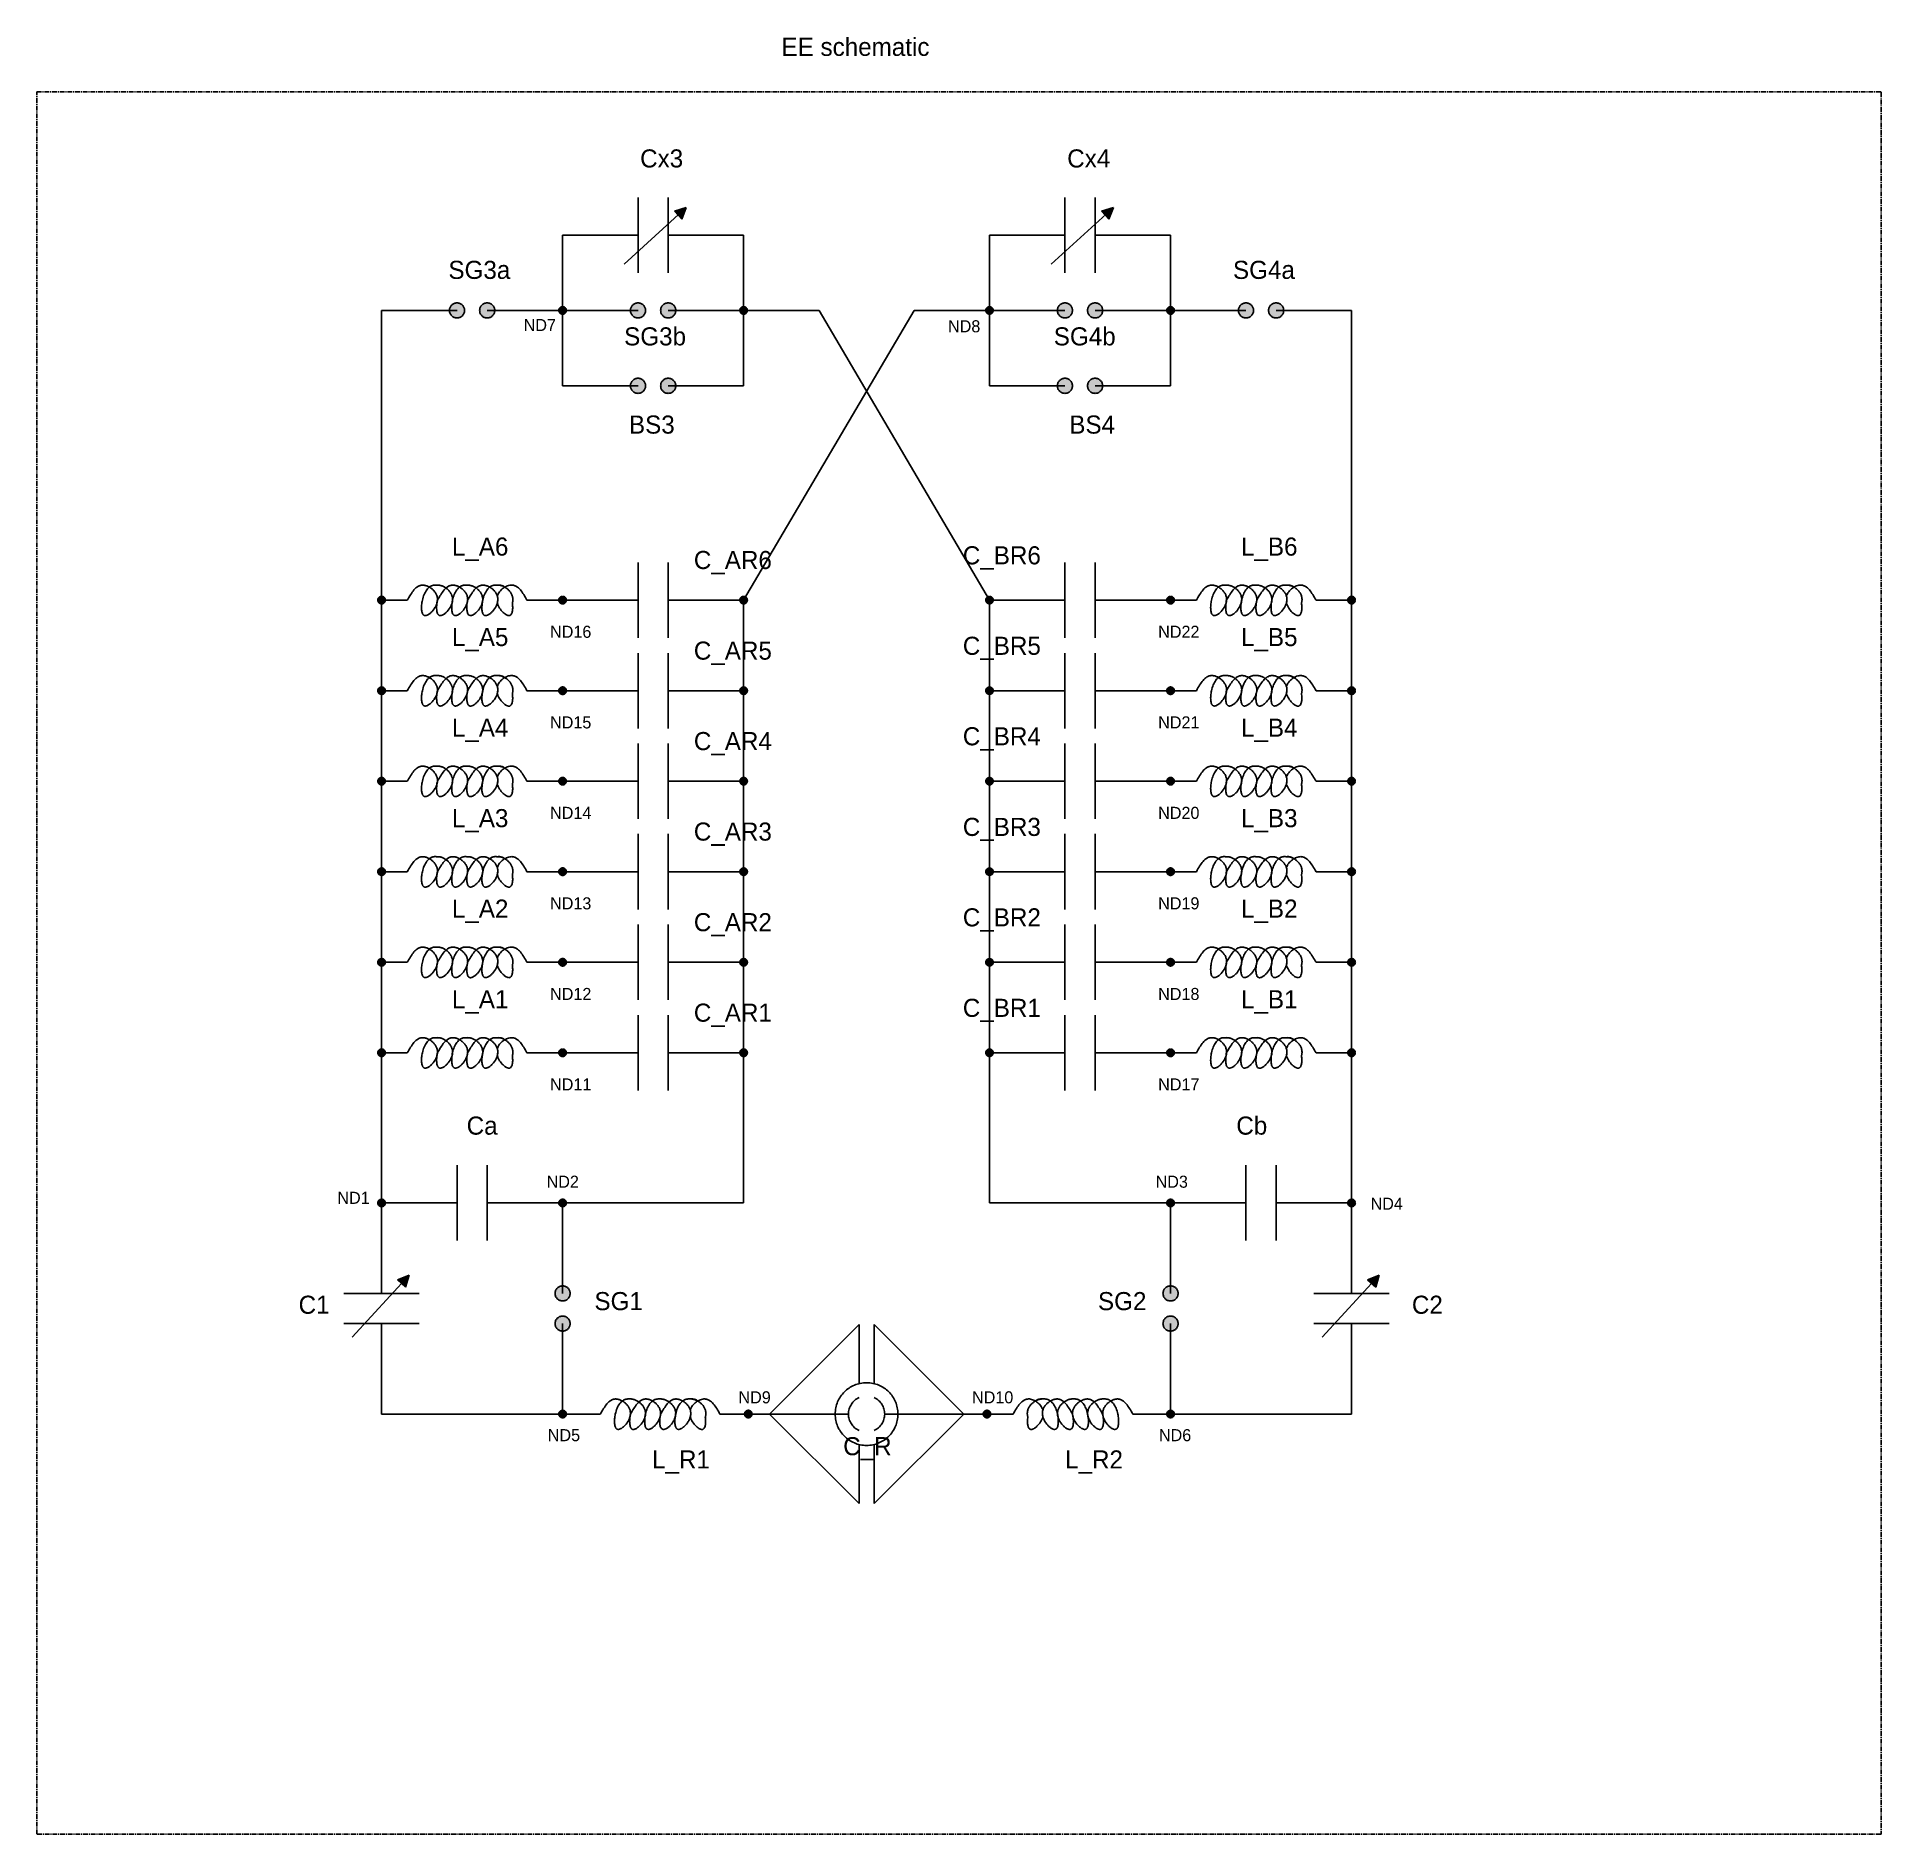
# Model space of a CAD drawing. Header units: millimetres. Extents: x -1895 to 7091, y -3420 to 1632.
# Drawn here: x 1252 to 2474, y 440 to 1632 of the extents above; entities that cross this region are included whole.
import ezdxf

# ---------------------------------------------------------------- set-up
doc = ezdxf.new("R2010")
doc.units = ezdxf.units.MM
doc.linetypes.add('Amconstr', pattern=[9999, 9999, 0])
doc.linetypes.add('CENTER', pattern=[5.08, 3.175, -0.635, 0.635, -0.635])
doc.layers.add('00-CIRCUIT-SCHEMATIC', color=4, linetype='CENTER')
doc.layers.add('00-LEGEND', color=7, linetype='Continuous')
doc.layers.add('SCHEMATIC', color=1, linetype='Amconstr', lineweight=25)

msp = doc.modelspace()

# ---------------------------------------------------------------- texts
at = {"layer": '00-LEGEND', "color": 7}
for s, height, p in [('EE schematic', 12, (1745.3, 1619.2)), ('Cx3', 12, (1651.6, 1545.2)), ('Cx4', 12, (1934.7, 1545.2)), ('SG3a', 12, (1524.5, 1471.3)), ('ND7', 8, (1574.4, 1436.7)), ('ND8', 8, (1855.7, 1435.9)), ('SG3b', 12, (1641, 1427.2)), ('BS3', 12, (1644.2, 1368.7)), ('L_A6', 12, (1526.8, 1287.8)), ('L_B6', 12, (2049.9, 1287.8)), ('L_A5', 12, (1526.8, 1227.8)), ('ND16', 8, (1591.9, 1233.3)), ('ND22', 8, (1995, 1233.3)), ('L_B5', 12, (2049.9, 1227.8)), ('L_A4', 12, (1526.8, 1167.7)), ('ND15', 8, (1591.9, 1173.2)), ('ND21', 8, (1995, 1173.2)), ('L_B4', 12, (2049.9, 1167.7)), ('L_A3', 12, (1526.8, 1107.7)), ('ND14', 8, (1591.9, 1113.2)), ('ND20', 8, (1995, 1113.2)), ('L_B3', 12, (2049.9, 1107.7)), ('L_A2', 12, (1526.8, 1047.7)), ('ND13', 8, (1591.9, 1053.2)), ('ND19', 8, (1995, 1053.2)), ('L_B2', 12, (2049.9, 1047.7)), ('L_A1', 12, (1526.8, 987.6)), ('ND12', 8, (1591.9, 993.1)), ('ND18', 8, (1995, 993.1)), ('L_B1', 12, (2049.9, 987.6)), ('ND11', 8, (1591.9, 933.1)), ('ND17', 8, (1995, 933.1)), ('Ca', 12, (1536.6, 903.8)), ('ND2', 8, (1589.6, 868.6)), ('ND3', 8, (1993.3, 868.6)), ('ND1', 8, (1450.9, 857.9)), ('ND4', 8, (2135.8, 854)), ('C1', 12, (1425.2, 785)), ('SG1', 12, (1621.3, 787.4)), ('ND9', 8, (1716.8, 725.6)), ('ND10', 8, (1871.6, 725.6)), ('ND5', 8, (1590.4, 700.5)), ('C_R', 12, (1786.2, 691.2)), ('ND6', 8, (1995.5, 700.5)), ('L_R1', 12, (1659.5, 682.4)), ('L_R2', 12, (1933.3, 682.4))]:
    msp.add_text(s, height=height, dxfattribs=at).set_placement(p)
for s, p in [('SG4a', (2044.6, 1471.3)), ('SG4b', (1925.8, 1427.2)), ('BS4', (1936.1, 1368.7)), ('C_AR6', (1687.2, 1278.9)), ('C_BR6', (1865.5, 1282)), ('C_AR5', (1687.2, 1218.8)), ('C_BR5', (1865.5, 1222)), ('C_BR4', (1865.5, 1162)), ('C_AR4', (1687.2, 1158.8)), ('C_BR3', (1865.5, 1101.9)), ('C_AR3', (1687.2, 1098.8)), ('C_BR2', (1865.5, 1041.9)), ('C_AR2', (1687.2, 1038.7)), ('C_AR1', (1687.2, 978.7)), ('C_BR1', (1865.5, 981.9)), ('Cb', (2046.8, 903.8)), ('SG2', (1955.1, 787.4)), ('C2', (2163.2, 785))]:
    msp.add_text(s, height=12, rotation=360, dxfattribs=at).set_placement(p)

# ---------------------------------------------------------------- hatches: boundary and pattern name
at = {"layer": 'SCHEMATIC'}
h = msp.add_hatch(color=256, dxfattribs=at)
h.dxf.hatch_style = 1
h.paths.add_polyline_path([(1682.2, 1518.6), (1679.3, 1511), (1676.9, 1513.6)])
h.paths.add_polyline_path([(1682.2, 1518.6), (1676.9, 1513.6), (1674.4, 1516.3)])
h = msp.add_hatch(color=256, dxfattribs=at)
h.dxf.hatch_style = 1
h.paths.add_polyline_path([(1965.3, 1518.6), (1962.4, 1511), (1959.9, 1513.6)])
h.paths.add_polyline_path([(1965.3, 1518.6), (1959.9, 1513.6), (1957.5, 1516.3)])
h = msp.add_hatch(color=256, dxfattribs=at)
h.dxf.hatch_style = 1
h.paths.add_polyline_path([(1645.2, 1450.4, 1), (1655.2, 1450.4, 1)])
h.paths.add_polyline_path([(1675.2, 1450.4, 1), (1665.2, 1450.4, 1)])
h.paths.add_polyline_path([(1665.2, 1400.4, 1), (1675.2, 1400.4, 1)])
h.paths.add_polyline_path([(1645.2, 1400.4, 1), (1655.2, 1400.4, 1)])
h.paths.add_polyline_path([(1555.2, 1450.4, 1), (1545.2, 1450.4, 1)])
h.paths.add_polyline_path([(1525.2, 1450.4, 1), (1535.2, 1450.4, 1)])
h = msp.add_hatch(color=256, dxfattribs=at)
h.dxf.hatch_style = 1
h.paths.add_polyline_path([(1948.2, 1450.4, 1), (1958.2, 1450.4, 1)])
h.paths.add_polyline_path([(1938.2, 1450.4, 1), (1928.2, 1450.4, 1)])
h.paths.add_polyline_path([(1928.2, 1400.4, 1), (1938.2, 1400.4, 1)])
h.paths.add_polyline_path([(1948.2, 1400.4, 1), (1958.2, 1400.4, 1)])
h.paths.add_polyline_path([(2058.2, 1450.4, 1), (2048.2, 1450.4, 1)])
h.paths.add_polyline_path([(2068.2, 1450.4, 1), (2078.2, 1450.4, 1)])
h = msp.add_hatch(color=256, dxfattribs=at)
h.dxf.hatch_style = 1
h.paths.add_polyline_path([(1600.2, 1452.9), (1600.2, 1450.4), (1602.7, 1450.4, 0.414214)])
h.paths.add_polyline_path([(1602.7, 1450.4), (1600.2, 1450.4), (1600.2, 1447.9, 0.414214)])
h.paths.add_polyline_path([(1600.2, 1450.4), (1600.2, 1452.9, 0.414214), (1597.7, 1450.4, 0.414214), (1600.2, 1447.9)])
h = msp.add_hatch(color=256, dxfattribs=at)
h.dxf.hatch_style = 1
h.paths.add_polyline_path([(1720.2, 1452.9), (1720.2, 1450.4), (1722.7, 1450.4, 0.414214)])
h.paths.add_polyline_path([(1722.7, 1450.4), (1720.2, 1450.4), (1720.2, 1447.9, 0.414214)])
h.paths.add_polyline_path([(1720.2, 1450.4), (1720.2, 1452.9, 0.414214), (1717.7, 1450.4, 0.414214), (1720.2, 1447.9)])
h = msp.add_hatch(color=256, dxfattribs=at)
h.dxf.hatch_style = 1
h.paths.add_polyline_path([(1883.2, 1452.9), (1883.2, 1450.4), (1885.7, 1450.4, 0.414214)])
h.paths.add_polyline_path([(1885.7, 1450.4), (1883.2, 1450.4), (1883.2, 1447.9, 0.414214)])
h.paths.add_polyline_path([(1883.2, 1450.4), (1883.2, 1452.9, 0.414214), (1880.7, 1450.4, 0.414214), (1883.2, 1447.9)])
h = msp.add_hatch(color=256, dxfattribs=at)
h.dxf.hatch_style = 1
h.paths.add_polyline_path([(2003.2, 1452.9), (2003.2, 1450.4), (2005.7, 1450.4, 0.414214)])
h.paths.add_polyline_path([(2005.7, 1450.4), (2003.2, 1450.4), (2003.2, 1447.9, 0.414214)])
h.paths.add_polyline_path([(2003.2, 1450.4), (2003.2, 1452.9, 0.414214), (2000.7, 1450.4, 0.414214), (2003.2, 1447.9)])
h = msp.add_hatch(color=256, dxfattribs=at)
h.dxf.hatch_style = 1
h.paths.add_polyline_path([(1480.2, 1260.8), (1480.2, 1258.3), (1482.7, 1258.3, 0.414214)])
h.paths.add_polyline_path([(1482.7, 1258.3), (1480.2, 1258.3), (1480.2, 1255.8, 0.414214)])
h.paths.add_polyline_path([(1480.2, 1258.3), (1480.2, 1260.8, 0.414214), (1477.7, 1258.3, 0.414214), (1480.2, 1255.8)])
h = msp.add_hatch(color=256, dxfattribs=at)
h.dxf.hatch_style = 1
h.paths.add_polyline_path([(1600.2, 1260.8), (1600.2, 1258.3), (1602.7, 1258.3, 0.414214)])
h.paths.add_polyline_path([(1602.7, 1258.3), (1600.2, 1258.3), (1600.2, 1255.8, 0.414214)])
h.paths.add_polyline_path([(1600.2, 1258.3), (1600.2, 1260.8, 0.414214), (1597.7, 1258.3, 0.414214), (1600.2, 1255.8)])
h = msp.add_hatch(color=256, dxfattribs=at)
h.dxf.hatch_style = 1
h.paths.add_polyline_path([(1720.2, 1260.8), (1720.2, 1258.3), (1722.7, 1258.3, 0.414214)])
h.paths.add_polyline_path([(1722.7, 1258.3), (1720.2, 1258.3), (1720.2, 1255.8, 0.414214)])
h.paths.add_polyline_path([(1720.2, 1258.3), (1720.2, 1260.8, 0.414214), (1717.7, 1258.3, 0.414214), (1720.2, 1255.8)])
h = msp.add_hatch(color=256, dxfattribs=at)
h.dxf.hatch_style = 1
h.paths.add_polyline_path([(1883.2, 1260.8), (1883.2, 1258.3), (1885.7, 1258.3, 0.414214)])
h.paths.add_polyline_path([(1885.7, 1258.3), (1883.2, 1258.3), (1883.2, 1255.8, 0.414214)])
h.paths.add_polyline_path([(1883.2, 1258.3), (1883.2, 1260.8, 0.414214), (1880.7, 1258.3, 0.414214), (1883.2, 1255.8)])
h = msp.add_hatch(color=256, dxfattribs=at)
h.dxf.hatch_style = 1
h.paths.add_polyline_path([(2003.2, 1260.8), (2003.2, 1258.3), (2005.7, 1258.3, 0.414214)])
h.paths.add_polyline_path([(2005.7, 1258.3), (2003.2, 1258.3), (2003.2, 1255.8, 0.414214)])
h.paths.add_polyline_path([(2003.2, 1258.3), (2003.2, 1260.8, 0.414214), (2000.7, 1258.3, 0.414214), (2003.2, 1255.8)])
h = msp.add_hatch(color=256, dxfattribs=at)
h.dxf.hatch_style = 1
h.paths.add_polyline_path([(2123.2, 1260.8), (2123.2, 1258.3), (2125.7, 1258.3, 0.414214)])
h.paths.add_polyline_path([(2125.7, 1258.3), (2123.2, 1258.3), (2123.2, 1255.8, 0.414214)])
h.paths.add_polyline_path([(2123.2, 1258.3), (2123.2, 1260.8, 0.414214), (2120.7, 1258.3, 0.414214), (2123.2, 1255.8)])
h = msp.add_hatch(color=256, dxfattribs=at)
h.dxf.hatch_style = 1
h.paths.add_polyline_path([(1480.2, 1200.7), (1480.2, 1198.2), (1482.7, 1198.2, 0.414214)])
h.paths.add_polyline_path([(1482.7, 1198.2), (1480.2, 1198.2), (1480.2, 1195.7, 0.414214)])
h.paths.add_polyline_path([(1480.2, 1198.2), (1480.2, 1200.7, 0.414214), (1477.7, 1198.2, 0.414214), (1480.2, 1195.7)])
h = msp.add_hatch(color=256, dxfattribs=at)
h.dxf.hatch_style = 1
h.paths.add_polyline_path([(1600.2, 1200.7), (1600.2, 1198.2), (1602.7, 1198.2, 0.414214)])
h.paths.add_polyline_path([(1602.7, 1198.2), (1600.2, 1198.2), (1600.2, 1195.7, 0.414214)])
h.paths.add_polyline_path([(1600.2, 1198.2), (1600.2, 1200.7, 0.414214), (1597.7, 1198.2, 0.414214), (1600.2, 1195.7)])
h = msp.add_hatch(color=256, dxfattribs=at)
h.dxf.hatch_style = 1
h.paths.add_polyline_path([(1720.2, 1200.7), (1720.2, 1198.2), (1722.7, 1198.2, 0.414214)])
h.paths.add_polyline_path([(1722.7, 1198.2), (1720.2, 1198.2), (1720.2, 1195.7, 0.414214)])
h.paths.add_polyline_path([(1720.2, 1198.2), (1720.2, 1200.7, 0.414214), (1717.7, 1198.2, 0.414214), (1720.2, 1195.7)])
h = msp.add_hatch(color=256, dxfattribs=at)
h.dxf.hatch_style = 1
h.paths.add_polyline_path([(1883.2, 1200.7), (1883.2, 1198.2), (1885.7, 1198.2, 0.414214)])
h.paths.add_polyline_path([(1885.7, 1198.2), (1883.2, 1198.2), (1883.2, 1195.7, 0.414214)])
h.paths.add_polyline_path([(1883.2, 1198.2), (1883.2, 1200.7, 0.414214), (1880.7, 1198.2, 0.414214), (1883.2, 1195.7)])
h = msp.add_hatch(color=256, dxfattribs=at)
h.dxf.hatch_style = 1
h.paths.add_polyline_path([(2003.2, 1200.7), (2003.2, 1198.2), (2005.7, 1198.2, 0.414214)])
h.paths.add_polyline_path([(2005.7, 1198.2), (2003.2, 1198.2), (2003.2, 1195.7, 0.414214)])
h.paths.add_polyline_path([(2003.2, 1198.2), (2003.2, 1200.7, 0.414214), (2000.7, 1198.2, 0.414214), (2003.2, 1195.7)])
h = msp.add_hatch(color=256, dxfattribs=at)
h.dxf.hatch_style = 1
h.paths.add_polyline_path([(2123.2, 1200.7), (2123.2, 1198.2), (2125.7, 1198.2, 0.414214)])
h.paths.add_polyline_path([(2125.7, 1198.2), (2123.2, 1198.2), (2123.2, 1195.7, 0.414214)])
h.paths.add_polyline_path([(2123.2, 1198.2), (2123.2, 1200.7, 0.414214), (2120.7, 1198.2, 0.414214), (2123.2, 1195.7)])
h = msp.add_hatch(color=256, dxfattribs=at)
h.dxf.hatch_style = 1
h.paths.add_polyline_path([(1480.2, 1140.7), (1480.2, 1138.2), (1482.7, 1138.2, 0.414214)])
h.paths.add_polyline_path([(1482.7, 1138.2), (1480.2, 1138.2), (1480.2, 1135.7, 0.414214)])
h.paths.add_polyline_path([(1480.2, 1138.2), (1480.2, 1140.7, 0.414214), (1477.7, 1138.2, 0.414214), (1480.2, 1135.7)])
h = msp.add_hatch(color=256, dxfattribs=at)
h.dxf.hatch_style = 1
h.paths.add_polyline_path([(1600.2, 1140.7), (1600.2, 1138.2), (1602.7, 1138.2, 0.414214)])
h.paths.add_polyline_path([(1602.7, 1138.2), (1600.2, 1138.2), (1600.2, 1135.7, 0.414214)])
h.paths.add_polyline_path([(1600.2, 1138.2), (1600.2, 1140.7, 0.414214), (1597.7, 1138.2, 0.414214), (1600.2, 1135.7)])
h = msp.add_hatch(color=256, dxfattribs=at)
h.dxf.hatch_style = 1
h.paths.add_polyline_path([(1720.2, 1140.7), (1720.2, 1138.2), (1722.7, 1138.2, 0.414214)])
h.paths.add_polyline_path([(1722.7, 1138.2), (1720.2, 1138.2), (1720.2, 1135.7, 0.414214)])
h.paths.add_polyline_path([(1720.2, 1138.2), (1720.2, 1140.7, 0.414214), (1717.7, 1138.2, 0.414214), (1720.2, 1135.7)])
h = msp.add_hatch(color=256, dxfattribs=at)
h.dxf.hatch_style = 1
h.paths.add_polyline_path([(1883.2, 1140.7), (1883.2, 1138.2), (1885.7, 1138.2, 0.414214)])
h.paths.add_polyline_path([(1885.7, 1138.2), (1883.2, 1138.2), (1883.2, 1135.7, 0.414214)])
h.paths.add_polyline_path([(1883.2, 1138.2), (1883.2, 1140.7, 0.414214), (1880.7, 1138.2, 0.414214), (1883.2, 1135.7)])
h = msp.add_hatch(color=256, dxfattribs=at)
h.dxf.hatch_style = 1
h.paths.add_polyline_path([(2003.2, 1140.7), (2003.2, 1138.2), (2005.7, 1138.2, 0.414214)])
h.paths.add_polyline_path([(2005.7, 1138.2), (2003.2, 1138.2), (2003.2, 1135.7, 0.414214)])
h.paths.add_polyline_path([(2003.2, 1138.2), (2003.2, 1140.7, 0.414214), (2000.7, 1138.2, 0.414214), (2003.2, 1135.7)])
h = msp.add_hatch(color=256, dxfattribs=at)
h.dxf.hatch_style = 1
h.paths.add_polyline_path([(2123.2, 1140.7), (2123.2, 1138.2), (2125.7, 1138.2, 0.414214)])
h.paths.add_polyline_path([(2125.7, 1138.2), (2123.2, 1138.2), (2123.2, 1135.7, 0.414214)])
h.paths.add_polyline_path([(2123.2, 1138.2), (2123.2, 1140.7, 0.414214), (2120.7, 1138.2, 0.414214), (2123.2, 1135.7)])
h = msp.add_hatch(color=256, dxfattribs=at)
h.dxf.hatch_style = 1
h.paths.add_polyline_path([(1480.2, 1080.7), (1480.2, 1078.2), (1482.7, 1078.2, 0.414214)])
h.paths.add_polyline_path([(1482.7, 1078.2), (1480.2, 1078.2), (1480.2, 1075.7, 0.414214)])
h.paths.add_polyline_path([(1480.2, 1078.2), (1480.2, 1080.7, 0.414214), (1477.7, 1078.2, 0.414214), (1480.2, 1075.7)])
h = msp.add_hatch(color=256, dxfattribs=at)
h.dxf.hatch_style = 1
h.paths.add_polyline_path([(1600.2, 1080.7), (1600.2, 1078.2), (1602.7, 1078.2, 0.414214)])
h.paths.add_polyline_path([(1602.7, 1078.2), (1600.2, 1078.2), (1600.2, 1075.7, 0.414214)])
h.paths.add_polyline_path([(1600.2, 1078.2), (1600.2, 1080.7, 0.414214), (1597.7, 1078.2, 0.414214), (1600.2, 1075.7)])
h = msp.add_hatch(color=256, dxfattribs=at)
h.dxf.hatch_style = 1
h.paths.add_polyline_path([(1720.2, 1080.7), (1720.2, 1078.2), (1722.7, 1078.2, 0.414214)])
h.paths.add_polyline_path([(1722.7, 1078.2), (1720.2, 1078.2), (1720.2, 1075.7, 0.414214)])
h.paths.add_polyline_path([(1720.2, 1078.2), (1720.2, 1080.7, 0.414214), (1717.7, 1078.2, 0.414214), (1720.2, 1075.7)])
h = msp.add_hatch(color=256, dxfattribs=at)
h.dxf.hatch_style = 1
h.paths.add_polyline_path([(1883.2, 1080.7), (1883.2, 1078.2), (1885.7, 1078.2, 0.414214)])
h.paths.add_polyline_path([(1885.7, 1078.2), (1883.2, 1078.2), (1883.2, 1075.7, 0.414214)])
h.paths.add_polyline_path([(1883.2, 1078.2), (1883.2, 1080.7, 0.414214), (1880.7, 1078.2, 0.414214), (1883.2, 1075.7)])
h = msp.add_hatch(color=256, dxfattribs=at)
h.dxf.hatch_style = 1
h.paths.add_polyline_path([(2003.2, 1080.7), (2003.2, 1078.2), (2005.7, 1078.2, 0.414214)])
h.paths.add_polyline_path([(2005.7, 1078.2), (2003.2, 1078.2), (2003.2, 1075.7, 0.414214)])
h.paths.add_polyline_path([(2003.2, 1078.2), (2003.2, 1080.7, 0.414214), (2000.7, 1078.2, 0.414214), (2003.2, 1075.7)])
h = msp.add_hatch(color=256, dxfattribs=at)
h.dxf.hatch_style = 1
h.paths.add_polyline_path([(2123.2, 1080.7), (2123.2, 1078.2), (2125.7, 1078.2, 0.414214)])
h.paths.add_polyline_path([(2125.7, 1078.2), (2123.2, 1078.2), (2123.2, 1075.7, 0.414214)])
h.paths.add_polyline_path([(2123.2, 1078.2), (2123.2, 1080.7, 0.414214), (2120.7, 1078.2, 0.414214), (2123.2, 1075.7)])
h = msp.add_hatch(color=256, dxfattribs=at)
h.dxf.hatch_style = 1
h.paths.add_polyline_path([(1480.2, 1020.6), (1480.2, 1018.1), (1482.7, 1018.1, 0.414214)])
h.paths.add_polyline_path([(1482.7, 1018.1), (1480.2, 1018.1), (1480.2, 1015.6, 0.414214)])
h.paths.add_polyline_path([(1480.2, 1018.1), (1480.2, 1020.6, 0.414214), (1477.7, 1018.1, 0.414214), (1480.2, 1015.6)])
h = msp.add_hatch(color=256, dxfattribs=at)
h.dxf.hatch_style = 1
h.paths.add_polyline_path([(1600.2, 1020.6), (1600.2, 1018.1), (1602.7, 1018.1, 0.414214)])
h.paths.add_polyline_path([(1602.7, 1018.1), (1600.2, 1018.1), (1600.2, 1015.6, 0.414214)])
h.paths.add_polyline_path([(1600.2, 1018.1), (1600.2, 1020.6, 0.414214), (1597.7, 1018.1, 0.414214), (1600.2, 1015.6)])
h = msp.add_hatch(color=256, dxfattribs=at)
h.dxf.hatch_style = 1
h.paths.add_polyline_path([(1720.2, 1020.6), (1720.2, 1018.1), (1722.7, 1018.1, 0.414214)])
h.paths.add_polyline_path([(1722.7, 1018.1), (1720.2, 1018.1), (1720.2, 1015.6, 0.414214)])
h.paths.add_polyline_path([(1720.2, 1018.1), (1720.2, 1020.6, 0.414214), (1717.7, 1018.1, 0.414214), (1720.2, 1015.6)])
h = msp.add_hatch(color=256, dxfattribs=at)
h.dxf.hatch_style = 1
h.paths.add_polyline_path([(1883.2, 1020.6), (1883.2, 1018.1), (1885.7, 1018.1, 0.414214)])
h.paths.add_polyline_path([(1885.7, 1018.1), (1883.2, 1018.1), (1883.2, 1015.6, 0.414214)])
h.paths.add_polyline_path([(1883.2, 1018.1), (1883.2, 1020.6, 0.414214), (1880.7, 1018.1, 0.414214), (1883.2, 1015.6)])
h = msp.add_hatch(color=256, dxfattribs=at)
h.dxf.hatch_style = 1
h.paths.add_polyline_path([(2003.2, 1020.6), (2003.2, 1018.1), (2005.7, 1018.1, 0.414214)])
h.paths.add_polyline_path([(2005.7, 1018.1), (2003.2, 1018.1), (2003.2, 1015.6, 0.414214)])
h.paths.add_polyline_path([(2003.2, 1018.1), (2003.2, 1020.6, 0.414214), (2000.7, 1018.1, 0.414214), (2003.2, 1015.6)])
h = msp.add_hatch(color=256, dxfattribs=at)
h.dxf.hatch_style = 1
h.paths.add_polyline_path([(2123.2, 1020.6), (2123.2, 1018.1), (2125.7, 1018.1, 0.414214)])
h.paths.add_polyline_path([(2125.7, 1018.1), (2123.2, 1018.1), (2123.2, 1015.6, 0.414214)])
h.paths.add_polyline_path([(2123.2, 1018.1), (2123.2, 1020.6, 0.414214), (2120.7, 1018.1, 0.414214), (2123.2, 1015.6)])
h = msp.add_hatch(color=256, dxfattribs=at)
h.dxf.hatch_style = 1
h.paths.add_polyline_path([(1480.2, 960.6), (1480.2, 958.1), (1482.7, 958.1, 0.414214)])
h.paths.add_polyline_path([(1482.7, 958.1), (1480.2, 958.1), (1480.2, 955.6, 0.414214)])
h.paths.add_polyline_path([(1480.2, 958.1), (1480.2, 960.6, 0.414214), (1477.7, 958.1, 0.414214), (1480.2, 955.6)])
h = msp.add_hatch(color=256, dxfattribs=at)
h.dxf.hatch_style = 1
h.paths.add_polyline_path([(1600.2, 960.6), (1600.2, 958.1), (1602.7, 958.1, 0.414214)])
h.paths.add_polyline_path([(1602.7, 958.1), (1600.2, 958.1), (1600.2, 955.6, 0.414214)])
h.paths.add_polyline_path([(1600.2, 958.1), (1600.2, 960.6, 0.414214), (1597.7, 958.1, 0.414214), (1600.2, 955.6)])
h = msp.add_hatch(color=256, dxfattribs=at)
h.dxf.hatch_style = 1
h.paths.add_polyline_path([(1720.2, 960.6), (1720.2, 958.1), (1722.7, 958.1, 0.414214)])
h.paths.add_polyline_path([(1722.7, 958.1), (1720.2, 958.1), (1720.2, 955.6, 0.414214)])
h.paths.add_polyline_path([(1720.2, 958.1), (1720.2, 960.6, 0.414214), (1717.7, 958.1, 0.414214), (1720.2, 955.6)])
h = msp.add_hatch(color=256, dxfattribs=at)
h.dxf.hatch_style = 1
h.paths.add_polyline_path([(1883.2, 960.6), (1883.2, 958.1), (1885.7, 958.1, 0.414214)])
h.paths.add_polyline_path([(1885.7, 958.1), (1883.2, 958.1), (1883.2, 955.6, 0.414214)])
h.paths.add_polyline_path([(1883.2, 958.1), (1883.2, 960.6, 0.414214), (1880.7, 958.1, 0.414214), (1883.2, 955.6)])
h = msp.add_hatch(color=256, dxfattribs=at)
h.dxf.hatch_style = 1
h.paths.add_polyline_path([(2003.2, 960.6), (2003.2, 958.1), (2005.7, 958.1, 0.414214)])
h.paths.add_polyline_path([(2005.7, 958.1), (2003.2, 958.1), (2003.2, 955.6, 0.414214)])
h.paths.add_polyline_path([(2003.2, 958.1), (2003.2, 960.6, 0.414214), (2000.7, 958.1, 0.414214), (2003.2, 955.6)])
h = msp.add_hatch(color=256, dxfattribs=at)
h.dxf.hatch_style = 1
h.paths.add_polyline_path([(2123.2, 960.6), (2123.2, 958.1), (2125.7, 958.1, 0.414214)])
h.paths.add_polyline_path([(2125.7, 958.1), (2123.2, 958.1), (2123.2, 955.6, 0.414214)])
h.paths.add_polyline_path([(2123.2, 958.1), (2123.2, 960.6, 0.414214), (2120.7, 958.1, 0.414214), (2123.2, 955.6)])
h = msp.add_hatch(color=256, dxfattribs=at)
h.dxf.hatch_style = 1
h.paths.add_polyline_path([(1480.2, 861), (1480.2, 858.5), (1482.7, 858.5, 0.414214)])
h.paths.add_polyline_path([(1482.7, 858.5), (1480.2, 858.5), (1480.2, 856, 0.414214)])
h.paths.add_polyline_path([(1480.2, 858.5), (1480.2, 861, 0.414214), (1477.7, 858.5, 0.414214), (1480.2, 856)])
h = msp.add_hatch(color=256, dxfattribs=at)
h.dxf.hatch_style = 1
h.paths.add_polyline_path([(1600.2, 861), (1600.2, 858.5), (1602.7, 858.5, 0.414214)])
h.paths.add_polyline_path([(1602.7, 858.5), (1600.2, 858.5), (1600.2, 856, 0.414214)])
h.paths.add_polyline_path([(1600.2, 858.5), (1600.2, 861, 0.414214), (1597.7, 858.5, 0.414214), (1600.2, 856)])
h = msp.add_hatch(color=256, dxfattribs=at)
h.dxf.hatch_style = 1
h.paths.add_polyline_path([(2003.2, 861), (2003.2, 858.5), (2005.7, 858.5, 0.414214)])
h.paths.add_polyline_path([(2005.7, 858.5), (2003.2, 858.5), (2003.2, 856, 0.414214)])
h.paths.add_polyline_path([(2003.2, 858.5), (2003.2, 861, 0.414214), (2000.7, 858.5, 0.414214), (2003.2, 856)])
h = msp.add_hatch(color=256, dxfattribs=at)
h.dxf.hatch_style = 1
h.paths.add_polyline_path([(2123.2, 861), (2123.2, 858.5), (2125.7, 858.5, 0.414214)])
h.paths.add_polyline_path([(2125.7, 858.5), (2123.2, 858.5), (2123.2, 856, 0.414214)])
h.paths.add_polyline_path([(2123.2, 858.5), (2123.2, 861, 0.414214), (2120.7, 858.5, 0.414214), (2123.2, 856)])
h = msp.add_hatch(color=256, dxfattribs=at)
h.dxf.hatch_style = 1
h.paths.add_polyline_path([(1498.4, 810.6), (1490.8, 807.6), (1493.4, 805.2)])
h.paths.add_polyline_path([(1498.4, 810.6), (1493.4, 805.2), (1496.1, 802.7)])
h = msp.add_hatch(color=256, dxfattribs=at)
h.dxf.hatch_style = 1
h.paths.add_polyline_path([(2141.4, 810.6), (2133.8, 807.6), (2136.5, 805.2)])
h.paths.add_polyline_path([(2141.4, 810.6), (2136.5, 805.2), (2139.2, 802.7)])
h = msp.add_hatch(color=256, dxfattribs=at)
h.dxf.hatch_style = 1
h.paths.add_polyline_path([(1605.2, 798.5, 1), (1595.2, 798.5, 1)])
h.paths.add_polyline_path([(1595.2, 778.5, 1), (1605.2, 778.5, 1)])
h = msp.add_hatch(color=256, dxfattribs=at)
h.dxf.hatch_style = 1
h.paths.add_polyline_path([(2008.2, 798.5, 1), (1998.2, 798.5, 1)])
h.paths.add_polyline_path([(1998.2, 778.5, 1), (2008.2, 778.5, 1)])
h = msp.add_hatch(color=256, dxfattribs=at)
h.dxf.hatch_style = 1
h.paths.add_polyline_path([(1600.2, 721), (1600.2, 718.5), (1602.7, 718.5, 0.414214)])
h.paths.add_polyline_path([(1602.7, 718.5), (1600.2, 718.5), (1600.2, 716, 0.414214)])
h.paths.add_polyline_path([(1600.2, 718.5), (1600.2, 721, 0.414214), (1597.7, 718.5, 0.414214), (1600.2, 716)])
h = msp.add_hatch(color=256, dxfattribs=at)
h.dxf.hatch_style = 1
h.paths.add_polyline_path([(1723.3, 721), (1723.3, 718.5), (1725.8, 718.5, 0.414214)])
h.paths.add_polyline_path([(1725.8, 718.5), (1723.3, 718.5), (1723.3, 716, 0.414214)])
h.paths.add_polyline_path([(1723.3, 718.5), (1723.3, 721, 0.414214), (1720.8, 718.5, 0.414214), (1723.3, 716)])
h = msp.add_hatch(color=256, dxfattribs=at)
h.dxf.hatch_style = 1
h.paths.add_polyline_path([(1881.5, 721), (1881.5, 718.5), (1884, 718.5, 0.414214)])
h.paths.add_polyline_path([(1884, 718.5), (1881.5, 718.5), (1881.5, 716, 0.414214)])
h.paths.add_polyline_path([(1881.5, 718.5), (1881.5, 721, 0.414214), (1879, 718.5, 0.414214), (1881.5, 716)])
h = msp.add_hatch(color=256, dxfattribs=at)
h.dxf.hatch_style = 1
h.paths.add_polyline_path([(2003.2, 721), (2003.2, 718.5), (2005.7, 718.5, 0.414214)])
h.paths.add_polyline_path([(2005.7, 718.5), (2003.2, 718.5), (2003.2, 716, 0.414214)])
h.paths.add_polyline_path([(2003.2, 718.5), (2003.2, 721, 0.414214), (2000.7, 718.5, 0.414214), (2003.2, 716)])

# ---------------------------------------------------------------- linework, layer by layer
at = {"layer": '00-CIRCUIT-SCHEMATIC'}
msp.add_lwpolyline([(1251.7, 1595.3), (2474.2, 1595.3), (2474.2, 439.9), (1251.7, 439.9)], close=True, dxfattribs=at)
at = {"layer": 'SCHEMATIC'}
for p, q in [((1641.1, 1481), (1682.2, 1518.6)), ((1650.2, 1525.4), (1650.2, 1475.4)), ((1670.2, 1525.4), (1670.2, 1475.4)), ((1682.2, 1518.6), (1674.4, 1516.3)), ((1679.3, 1511), (1674.4, 1516.3)), ((1682.2, 1518.6), (1679.3, 1511)), ((1924.1, 1481), (1965.3, 1518.6)), ((1933.2, 1525.4), (1933.2, 1475.4)), ((1953.2, 1525.4), (1953.2, 1475.4)), ((1965.3, 1518.6), (1957.5, 1516.3)), ((1962.4, 1511), (1957.5, 1516.3)), ((1965.3, 1518.6), (1962.4, 1511)), ((1600.2, 1500.4), (1650.2, 1500.4)), ((1600.2, 1500.4), (1600.2, 1400.4)), ((1720.2, 1500.4), (1670.2, 1500.4)), ((1720.2, 1500.4), (1720.2, 1400.4)), ((1883.2, 1500.4), (1933.2, 1500.4)), ((1883.2, 1500.4), (1883.2, 1400.4)), ((2003.2, 1500.4), (1953.2, 1500.4)), ((2003.2, 1500.4), (2003.2, 1400.4)), ((1480.2, 1450.4), (1530.2, 1450.4)), ((1480.2, 1450.4), (1480.2, 858.5)), ((1550.2, 1450.4), (1600.2, 1450.4)), ((1650.2, 1450.4), (1600.2, 1450.4)), ((1670.2, 1450.4), (1720.2, 1450.4)), ((1770.2, 1450.4), (1720.2, 1450.4)), ((1720.2, 1258.3), (1833.2, 1450.4)), ((1883.2, 1258.3), (1770.2, 1450.4)), ((1833.2, 1450.4), (1883.2, 1450.4)), ((1933.2, 1450.4), (1883.2, 1450.4)), ((1953.2, 1450.4), (2003.2, 1450.4)), ((2053.2, 1450.4), (2003.2, 1450.4)), ((2123.2, 1450.4), (2073.2, 1450.4)), ((2123.2, 1450.4), (2123.2, 858.5)), ((1600.2, 1400.4), (1650.2, 1400.4)), ((1720.2, 1400.4), (1670.2, 1400.4)), ((1883.2, 1400.4), (1933.2, 1400.4)), ((2003.2, 1400.4), (1953.2, 1400.4)), ((1650.2, 1233.3), (1650.2, 1283.3)), ((1670.2, 1233.3), (1670.2, 1283.3)), ((1933.2, 1233.3), (1933.2, 1283.3)), ((1953.2, 1233.3), (1953.2, 1283.3)), ((1497.2, 1258.3), (1480.2, 1258.3)), ((1576.6, 1258.3), (1600.2, 1258.3)), ((1650.2, 1258.3), (1600.2, 1258.3)), ((1720.2, 1258.3), (1670.2, 1258.3)), ((1720.2, 1258.3), (1720.2, 858.5)), ((1933.2, 1258.3), (1883.2, 1258.3)), ((1883.2, 1258.3), (1883.2, 858.5)), ((2003.2, 1258.3), (1953.2, 1258.3)), ((2020.3, 1258.3), (2003.2, 1258.3)), ((2099.7, 1258.3), (2123.2, 1258.3)), ((1650.2, 1173.2), (1650.2, 1223.2)), ((1670.2, 1173.2), (1670.2, 1223.2)), ((1933.2, 1173.2), (1933.2, 1223.2)), ((1953.2, 1173.2), (1953.2, 1223.2)), ((1497.2, 1198.2), (1480.2, 1198.2)), ((1576.6, 1198.2), (1600.2, 1198.2)), ((1650.2, 1198.2), (1600.2, 1198.2)), ((1720.2, 1198.2), (1670.2, 1198.2)), ((1933.2, 1198.2), (1883.2, 1198.2)), ((2003.2, 1198.2), (1953.2, 1198.2)), ((2020.3, 1198.2), (2003.2, 1198.2)), ((2099.7, 1198.2), (2123.2, 1198.2)), ((1650.2, 1113.2), (1650.2, 1163.2)), ((1670.2, 1113.2), (1670.2, 1163.2)), ((1933.2, 1113.2), (1933.2, 1163.2)), ((1953.2, 1113.2), (1953.2, 1163.2)), ((1497.2, 1138.2), (1480.2, 1138.2)), ((1576.6, 1138.2), (1600.2, 1138.2)), ((1650.2, 1138.2), (1600.2, 1138.2)), ((1720.2, 1138.2), (1670.2, 1138.2)), ((1933.2, 1138.2), (1883.2, 1138.2)), ((2003.2, 1138.2), (1953.2, 1138.2)), ((2020.3, 1138.2), (2003.2, 1138.2)), ((2099.7, 1138.2), (2123.2, 1138.2)), ((1650.2, 1053.2), (1650.2, 1103.2)), ((1670.2, 1053.2), (1670.2, 1103.2)), ((1933.2, 1053.2), (1933.2, 1103.2)), ((1953.2, 1053.2), (1953.2, 1103.2)), ((1497.2, 1078.2), (1480.2, 1078.2)), ((1576.6, 1078.2), (1600.2, 1078.2)), ((1650.2, 1078.2), (1600.2, 1078.2)), ((1720.2, 1078.2), (1670.2, 1078.2)), ((1933.2, 1078.2), (1883.2, 1078.2)), ((2003.2, 1078.2), (1953.2, 1078.2)), ((2020.3, 1078.2), (2003.2, 1078.2)), ((2099.7, 1078.2), (2123.2, 1078.2)), ((1650.2, 993.1), (1650.2, 1043.1)), ((1670.2, 993.1), (1670.2, 1043.1)), ((1933.2, 993.1), (1933.2, 1043.1)), ((1953.2, 993.1), (1953.2, 1043.1)), ((1497.2, 1018.1), (1480.2, 1018.1)), ((1576.6, 1018.1), (1600.2, 1018.1)), ((1650.2, 1018.1), (1600.2, 1018.1)), ((1720.2, 1018.1), (1670.2, 1018.1)), ((1933.2, 1018.1), (1883.2, 1018.1)), ((2003.2, 1018.1), (1953.2, 1018.1)), ((2020.3, 1018.1), (2003.2, 1018.1)), ((2099.7, 1018.1), (2123.2, 1018.1)), ((1650.2, 933.1), (1650.2, 983.1)), ((1670.2, 933.1), (1670.2, 983.1)), ((1933.2, 933.1), (1933.2, 983.1)), ((1953.2, 933.1), (1953.2, 983.1)), ((1497.2, 958.1), (1480.2, 958.1)), ((1576.6, 958.1), (1600.2, 958.1)), ((1650.2, 958.1), (1600.2, 958.1)), ((1720.2, 958.1), (1670.2, 958.1)), ((1933.2, 958.1), (1883.2, 958.1)), ((2003.2, 958.1), (1953.2, 958.1)), ((2020.3, 958.1), (2003.2, 958.1)), ((2099.7, 958.1), (2123.2, 958.1)), ((1530.2, 833.5), (1530.2, 883.5)), ((1550.2, 833.5), (1550.2, 883.5)), ((2053.2, 833.5), (2053.2, 883.5)), ((2073.2, 833.5), (2073.2, 883.5)), ((1480.2, 798.5), (1480.2, 858.5)), ((1480.2, 858.5), (1530.2, 858.5)), ((1550.2, 858.5), (1600.2, 858.5)), ((1600.2, 798.5), (1600.2, 858.5)), ((1600.2, 858.5), (1720.2, 858.5)), ((1883.2, 858.5), (2003.2, 858.5)), ((2053.2, 858.5), (2003.2, 858.5)), ((2003.2, 798.5), (2003.2, 858.5)), ((2123.2, 858.5), (2073.2, 858.5)), ((2123.2, 798.5), (2123.2, 858.5)), ((1460.8, 769.4), (1498.4, 810.6)), ((1498.4, 810.6), (1490.8, 807.6)), ((1490.8, 807.6), (1496.1, 802.7)), ((1498.4, 810.6), (1496.1, 802.7)), ((2103.8, 769.4), (2141.4, 810.6)), ((2141.4, 810.6), (2133.8, 807.6)), ((2133.8, 807.6), (2139.2, 802.7)), ((2141.4, 810.6), (2139.2, 802.7)), ((1455.2, 798.5), (1505.2, 798.5)), ((2098.2, 798.5), (2148.2, 798.5)), ((1455.2, 778.5), (1505.2, 778.5)), ((1480.2, 718.5), (1480.2, 778.5)), ((1600.2, 718.5), (1600.2, 778.5)), ((1737.3, 718.5), (1796.7, 777.9)), ((1796.7, 777.9), (1796.7, 738.7)), ((1866.1, 718.5), (1806.7, 777.9)), ((1806.7, 777.9), (1806.7, 738.7)), ((2003.2, 718.5), (2003.2, 778.5)), ((2098.2, 778.5), (2148.2, 778.5)), ((2123.2, 718.5), (2123.2, 778.5)), ((1480.2, 718.5), (1600.2, 718.5)), ((1600.2, 718.5), (1625.2, 718.5)), ((1704.5, 718.5), (1789.7, 718.5)), ((1737.3, 718.5), (1796.7, 659.1)), ((1866.1, 718.5), (1806.7, 659.1)), ((1898.9, 718.5), (1813.7, 718.5)), ((2003.2, 718.5), (1978.2, 718.5)), ((2123.2, 718.5), (2003.2, 718.5)), ((1796.7, 698.3), (1796.7, 659.1)), ((1806.7, 698.3), (1806.7, 659.1))]:
    msp.add_line(p, q, dxfattribs=at)
for centre, radius in [((1530.2, 1450.4), 5), ((1550.2, 1450.4), 5), ((1650.2, 1450.4), 5), ((1670.2, 1450.4), 5), ((1933.2, 1450.4), 5), ((1953.2, 1450.4), 5), ((2053.2, 1450.4), 5), ((2073.2, 1450.4), 5), ((1600.2, 1450.4), 2.5), ((1720.2, 1450.4), 2.5), ((1883.2, 1450.4), 2.5), ((2003.2, 1450.4), 2.5), ((1650.2, 1400.4), 5), ((1670.2, 1400.4), 5), ((1933.2, 1400.4), 5), ((1953.2, 1400.4), 5), ((1480.2, 1258.3), 2.5), ((1600.2, 1258.3), 2.5), ((1720.2, 1258.3), 2.5), ((1883.2, 1258.3), 2.5), ((2003.2, 1258.3), 2.5), ((2123.2, 1258.3), 2.5), ((1480.2, 1198.2), 2.5), ((1600.2, 1198.2), 2.5), ((1720.2, 1198.2), 2.5), ((1883.2, 1198.2), 2.5), ((2003.2, 1198.2), 2.5), ((2123.2, 1198.2), 2.5), ((1480.2, 1138.2), 2.5), ((1600.2, 1138.2), 2.5), ((1720.2, 1138.2), 2.5), ((1883.2, 1138.2), 2.5), ((2003.2, 1138.2), 2.5), ((2123.2, 1138.2), 2.5), ((1480.2, 1078.2), 2.5), ((1600.2, 1078.2), 2.5), ((1720.2, 1078.2), 2.5), ((1883.2, 1078.2), 2.5), ((2003.2, 1078.2), 2.5), ((2123.2, 1078.2), 2.5), ((1480.2, 1018.1), 2.5), ((1600.2, 1018.1), 2.5), ((1720.2, 1018.1), 2.5), ((1883.2, 1018.1), 2.5), ((2003.2, 1018.1), 2.5), ((2123.2, 1018.1), 2.5), ((1480.2, 958.1), 2.5), ((1600.2, 958.1), 2.5), ((1720.2, 958.1), 2.5), ((1883.2, 958.1), 2.5), ((2003.2, 958.1), 2.5), ((2123.2, 958.1), 2.5), ((1480.2, 858.5), 2.5), ((1600.2, 858.5), 2.5), ((2003.2, 858.5), 2.5), ((2123.2, 858.5), 2.5), ((1600.2, 798.5), 5), ((2003.2, 798.5), 5), ((1600.2, 778.5), 5), ((2003.2, 778.5), 5), ((1801.7, 718.5), 20.8), ((1600.2, 718.5), 2.5), ((1723.3, 718.5), 2.5), ((1881.5, 718.5), 2.5), ((2003.2, 718.5), 2.5)]:
    msp.add_circle(centre, radius, dxfattribs=at)
for start, end in [(114.6243, 245.3757), (294.6243, 65.3757)]:
    msp.add_arc((1801.7, 718.5), 12, start, end, dxfattribs=at)
for points, knots in [([(1497.2, 1258.3), (1500.1, 1263.2), (1505.7, 1273), (1523.2, 1259.4), (1506.6, 1242.5), (1506.2, 1260.2), (1511.5, 1268.4), (1516.2, 1268.3), (1516.7, 1268.2)], [0, 0, 0, 0, 14.142136, 28.284271, 41.663157, 51.799949, 64.606197, 66.091097, 66.091097, 66.091097, 66.091097]), ([(1516.7, 1268.2), (1516.9, 1268.2), (1521.4, 1268.6), (1533.2, 1259.4), (1516.6, 1242.5), (1516.3, 1254), (1517.2, 1258.3)], [13.5628, 13.5628, 13.5628, 13.5628, 14.142136, 28.284271, 41.663157, 51.799949, 51.799949, 51.799949, 51.799949]), ([(1517.2, 1258.3), (1520.1, 1263.2), (1525.7, 1273), (1543.2, 1259.4), (1526.6, 1242.5), (1526.2, 1260.2), (1531.5, 1268.4), (1536.2, 1268.3), (1536.7, 1268.2)], [0, 0, 0, 0, 14.142136, 28.284271, 41.663157, 51.799949, 64.606197, 66.091097, 66.091097, 66.091097, 66.091097]), ([(1536.7, 1268.2), (1536.9, 1268.2), (1541.4, 1268.6), (1553.2, 1259.4), (1537.2, 1243.2), (1536.4, 1252.7), (1536.9, 1256.4)], [13.5628, 13.5628, 13.5628, 13.5628, 14.142136, 28.284271, 41.663157, 50.348095, 50.348095, 50.348095, 50.348095]), ([(1537.2, 1258.3), (1540.1, 1263.2), (1545.7, 1273), (1563.2, 1259.4), (1546.6, 1242.5), (1546.2, 1260.2), (1551.5, 1268.4), (1556.2, 1268.3), (1556.7, 1268.2)], [0, 0, 0, 0, 14.142136, 28.284271, 41.663157, 51.799949, 64.606197, 66.091097, 66.091097, 66.091097, 66.091097]), ([(1556.7, 1268.2), (1556.9, 1268.2), (1561.4, 1268.6), (1568.2, 1263.2), (1567.1, 1257), (1566.9, 1256.4)], [13.5628, 13.5628, 13.5628, 13.5628, 14.142136, 28.284271, 29.895363, 29.895363, 29.895363, 29.895363]), ([(1576.6, 1258.3), (1573.8, 1263.2), (1568.6, 1272.2), (1558.2, 1265.2), (1556.9, 1260.9)], [0, 0, 0, 0, 14.142136, 25.913219, 25.913219, 25.913219, 25.913219]), ([(1562.2, 1266.8), (1561.1, 1267.6), (1559.5, 1268.3), (1557.6, 1268.3), (1557.1, 1268.2)], [60.41238, 60.41238, 60.41238, 60.41238, 64.606197, 66.091097, 66.091097, 66.091097, 66.091097]), ([(2020.3, 1258.3), (2023.1, 1263.2), (2028.8, 1273), (2046.3, 1259.4), (2029.7, 1242.5), (2029.3, 1260.2), (2034.5, 1268.4), (2039.3, 1268.3), (2039.8, 1268.2)], [0, 0, 0, 0, 14.142136, 28.284271, 41.663157, 51.799949, 64.606197, 66.091097, 66.091097, 66.091097, 66.091097]), ([(2039.8, 1268.2), (2040, 1268.2), (2044.5, 1268.6), (2056.3, 1259.4), (2039.7, 1242.5), (2039.4, 1254), (2040.3, 1258.3)], [13.5628, 13.5628, 13.5628, 13.5628, 14.142136, 28.284271, 41.663157, 51.799949, 51.799949, 51.799949, 51.799949]), ([(2040.3, 1258.3), (2043.1, 1263.2), (2048.8, 1273), (2066.3, 1259.4), (2049.7, 1242.5), (2049.3, 1260.2), (2054.5, 1268.4), (2059.3, 1268.3), (2059.8, 1268.2)], [0, 0, 0, 0, 14.142136, 28.284271, 41.663157, 51.799949, 64.606197, 66.091097, 66.091097, 66.091097, 66.091097]), ([(2059.8, 1268.2), (2060, 1268.2), (2064.5, 1268.6), (2076.3, 1259.4), (2060.3, 1243.2), (2059.5, 1252.7), (2060, 1256.4)], [13.5628, 13.5628, 13.5628, 13.5628, 14.142136, 28.284271, 41.663157, 50.348095, 50.348095, 50.348095, 50.348095]), ([(2060.3, 1258.3), (2063.1, 1263.2), (2068.8, 1273), (2086.3, 1259.4), (2069.7, 1242.5), (2069.3, 1260.2), (2074.5, 1268.4), (2079.3, 1268.3), (2079.8, 1268.2)], [0, 0, 0, 0, 14.142136, 28.284271, 41.663157, 51.799949, 64.606197, 66.091097, 66.091097, 66.091097, 66.091097]), ([(2079.8, 1268.2), (2080, 1268.2), (2084.5, 1268.6), (2091.3, 1263.2), (2090.2, 1257), (2090, 1256.4)], [13.5628, 13.5628, 13.5628, 13.5628, 14.142136, 28.284271, 29.895363, 29.895363, 29.895363, 29.895363]), ([(2099.7, 1258.3), (2096.8, 1263.2), (2091.7, 1272.2), (2081.3, 1265.2), (2080, 1260.9)], [0, 0, 0, 0, 14.142136, 25.913219, 25.913219, 25.913219, 25.913219]), ([(2085.2, 1266.8), (2084.2, 1267.6), (2082.6, 1268.3), (2080.7, 1268.3), (2080.2, 1268.2)], [60.41238, 60.41238, 60.41238, 60.41238, 64.606197, 66.091097, 66.091097, 66.091097, 66.091097]), ([(1556.9, 1256.4), (1558.2, 1251.7), (1566.6, 1243.9), (1567.4, 1252.6), (1566.9, 1256.4)], [29.885914, 29.885914, 29.885914, 29.885914, 41.663157, 50.314713, 50.314713, 50.314713, 50.314713]), ([(2080, 1256.4), (2081.3, 1251.7), (2089.7, 1243.9), (2090.5, 1252.6), (2090, 1256.4)], [29.885914, 29.885914, 29.885914, 29.885914, 41.663157, 50.314713, 50.314713, 50.314713, 50.314713]), ([(1497.2, 1198.2), (1500.1, 1203.2), (1505.7, 1213), (1523.2, 1199.4), (1506.6, 1182.5), (1506.2, 1200.2), (1511.5, 1208.4), (1516.2, 1208.3), (1516.7, 1208.2)], [0, 0, 0, 0, 14.142136, 28.284271, 41.663157, 51.799949, 64.606197, 66.091097, 66.091097, 66.091097, 66.091097]), ([(1516.7, 1208.2), (1516.9, 1208.2), (1521.4, 1208.6), (1533.2, 1199.4), (1516.6, 1182.5), (1516.3, 1194), (1517.2, 1198.2)], [13.5628, 13.5628, 13.5628, 13.5628, 14.142136, 28.284271, 41.663157, 51.799949, 51.799949, 51.799949, 51.799949]), ([(1517.2, 1198.2), (1520.1, 1203.2), (1525.7, 1213), (1543.2, 1199.4), (1526.6, 1182.5), (1526.2, 1200.2), (1531.5, 1208.4), (1536.2, 1208.3), (1536.7, 1208.2)], [0, 0, 0, 0, 14.142136, 28.284271, 41.663157, 51.799949, 64.606197, 66.091097, 66.091097, 66.091097, 66.091097]), ([(1536.7, 1208.2), (1536.9, 1208.2), (1541.4, 1208.6), (1553.2, 1199.4), (1537.2, 1183.1), (1536.4, 1192.6), (1536.9, 1196.4)], [13.5628, 13.5628, 13.5628, 13.5628, 14.142136, 28.284271, 41.663157, 50.348095, 50.348095, 50.348095, 50.348095]), ([(1537.2, 1198.2), (1540.1, 1203.2), (1545.7, 1213), (1563.2, 1199.4), (1546.6, 1182.5), (1546.2, 1200.2), (1551.5, 1208.4), (1556.2, 1208.3), (1556.7, 1208.2)], [0, 0, 0, 0, 14.142136, 28.284271, 41.663157, 51.799949, 64.606197, 66.091097, 66.091097, 66.091097, 66.091097]), ([(1556.7, 1208.2), (1556.9, 1208.2), (1561.4, 1208.6), (1568.2, 1203.2), (1567.1, 1197), (1566.9, 1196.3)], [13.5628, 13.5628, 13.5628, 13.5628, 14.142136, 28.284271, 29.895363, 29.895363, 29.895363, 29.895363]), ([(1576.6, 1198.2), (1573.8, 1203.2), (1568.6, 1212.2), (1558.2, 1205.2), (1556.9, 1200.9)], [0, 0, 0, 0, 14.142136, 25.913219, 25.913219, 25.913219, 25.913219]), ([(1562.2, 1206.7), (1561.1, 1207.6), (1559.5, 1208.3), (1557.6, 1208.3), (1557.1, 1208.2)], [60.41238, 60.41238, 60.41238, 60.41238, 64.606197, 66.091097, 66.091097, 66.091097, 66.091097]), ([(2020.3, 1198.2), (2023.1, 1203.2), (2028.8, 1213), (2046.3, 1199.4), (2029.7, 1182.5), (2029.3, 1200.2), (2034.5, 1208.4), (2039.3, 1208.3), (2039.8, 1208.2)], [0, 0, 0, 0, 14.142136, 28.284271, 41.663157, 51.799949, 64.606197, 66.091097, 66.091097, 66.091097, 66.091097]), ([(2039.8, 1208.2), (2040, 1208.2), (2044.5, 1208.6), (2056.3, 1199.4), (2039.7, 1182.5), (2039.4, 1194), (2040.3, 1198.2)], [13.5628, 13.5628, 13.5628, 13.5628, 14.142136, 28.284271, 41.663157, 51.799949, 51.799949, 51.799949, 51.799949]), ([(2040.3, 1198.2), (2043.1, 1203.2), (2048.8, 1213), (2066.3, 1199.4), (2049.7, 1182.5), (2049.3, 1200.2), (2054.5, 1208.4), (2059.3, 1208.3), (2059.8, 1208.2)], [0, 0, 0, 0, 14.142136, 28.284271, 41.663157, 51.799949, 64.606197, 66.091097, 66.091097, 66.091097, 66.091097]), ([(2059.8, 1208.2), (2060, 1208.2), (2064.5, 1208.6), (2076.3, 1199.4), (2060.3, 1183.1), (2059.5, 1192.6), (2060, 1196.4)], [13.5628, 13.5628, 13.5628, 13.5628, 14.142136, 28.284271, 41.663157, 50.348095, 50.348095, 50.348095, 50.348095]), ([(2060.3, 1198.2), (2063.1, 1203.2), (2068.8, 1213), (2086.3, 1199.4), (2069.7, 1182.5), (2069.3, 1200.2), (2074.5, 1208.4), (2079.3, 1208.3), (2079.8, 1208.2)], [0, 0, 0, 0, 14.142136, 28.284271, 41.663157, 51.799949, 64.606197, 66.091097, 66.091097, 66.091097, 66.091097]), ([(2079.8, 1208.2), (2080, 1208.2), (2084.5, 1208.6), (2091.3, 1203.2), (2090.2, 1197), (2090, 1196.3)], [13.5628, 13.5628, 13.5628, 13.5628, 14.142136, 28.284271, 29.895363, 29.895363, 29.895363, 29.895363]), ([(2099.7, 1198.2), (2096.8, 1203.2), (2091.7, 1212.2), (2081.3, 1205.2), (2080, 1200.9)], [0, 0, 0, 0, 14.142136, 25.913219, 25.913219, 25.913219, 25.913219]), ([(2085.2, 1206.7), (2084.2, 1207.6), (2082.6, 1208.3), (2080.7, 1208.3), (2080.2, 1208.2)], [60.41238, 60.41238, 60.41238, 60.41238, 64.606197, 66.091097, 66.091097, 66.091097, 66.091097]), ([(1556.9, 1196.3), (1558.2, 1191.7), (1566.6, 1183.8), (1567.4, 1192.6), (1566.9, 1196.3)], [29.885914, 29.885914, 29.885914, 29.885914, 41.663157, 50.314713, 50.314713, 50.314713, 50.314713]), ([(2080, 1196.3), (2081.3, 1191.7), (2089.7, 1183.8), (2090.5, 1192.6), (2090, 1196.3)], [29.885914, 29.885914, 29.885914, 29.885914, 41.663157, 50.314713, 50.314713, 50.314713, 50.314713]), ([(1497.2, 1138.2), (1500.1, 1143.1), (1505.7, 1153), (1523.2, 1139.3), (1506.6, 1122.5), (1506.2, 1140.2), (1511.5, 1148.4), (1516.2, 1148.2), (1516.7, 1148.2)], [0, 0, 0, 0, 14.142136, 28.284271, 41.663157, 51.799949, 64.606197, 66.091097, 66.091097, 66.091097, 66.091097]), ([(1516.7, 1148.2), (1516.9, 1148.2), (1521.4, 1148.5), (1533.2, 1139.3), (1516.6, 1122.5), (1516.3, 1133.9), (1517.2, 1138.2)], [13.5628, 13.5628, 13.5628, 13.5628, 14.142136, 28.284271, 41.663157, 51.799949, 51.799949, 51.799949, 51.799949]), ([(1517.2, 1138.2), (1520.1, 1143.1), (1525.7, 1153), (1543.2, 1139.3), (1526.6, 1122.5), (1526.2, 1140.2), (1531.5, 1148.4), (1536.2, 1148.2), (1536.7, 1148.2)], [0, 0, 0, 0, 14.142136, 28.284271, 41.663157, 51.799949, 64.606197, 66.091097, 66.091097, 66.091097, 66.091097]), ([(1536.7, 1148.2), (1536.9, 1148.2), (1541.4, 1148.5), (1553.2, 1139.3), (1537.2, 1123.1), (1536.4, 1132.6), (1536.9, 1136.3)], [13.5628, 13.5628, 13.5628, 13.5628, 14.142136, 28.284271, 41.663157, 50.348095, 50.348095, 50.348095, 50.348095]), ([(1537.2, 1138.2), (1540.1, 1143.1), (1545.7, 1153), (1563.2, 1139.3), (1546.6, 1122.5), (1546.2, 1140.2), (1551.5, 1148.4), (1556.2, 1148.2), (1556.7, 1148.2)], [0, 0, 0, 0, 14.142136, 28.284271, 41.663157, 51.799949, 64.606197, 66.091097, 66.091097, 66.091097, 66.091097]), ([(1556.7, 1148.2), (1556.9, 1148.2), (1561.4, 1148.5), (1568.2, 1143.2), (1567.1, 1136.9), (1566.9, 1136.3)], [13.5628, 13.5628, 13.5628, 13.5628, 14.142136, 28.284271, 29.895363, 29.895363, 29.895363, 29.895363]), ([(1576.6, 1138.2), (1573.8, 1143.1), (1568.6, 1152.2), (1558.2, 1145.1), (1556.9, 1140.9)], [0, 0, 0, 0, 14.142136, 25.913219, 25.913219, 25.913219, 25.913219]), ([(1562.2, 1146.7), (1561.1, 1147.6), (1559.5, 1148.3), (1557.6, 1148.2), (1557.1, 1148.2)], [60.41238, 60.41238, 60.41238, 60.41238, 64.606197, 66.091097, 66.091097, 66.091097, 66.091097]), ([(2020.3, 1138.2), (2023.1, 1143.1), (2028.8, 1153), (2046.3, 1139.3), (2029.7, 1122.5), (2029.3, 1140.2), (2034.5, 1148.4), (2039.3, 1148.2), (2039.8, 1148.2)], [0, 0, 0, 0, 14.142136, 28.284271, 41.663157, 51.799949, 64.606197, 66.091097, 66.091097, 66.091097, 66.091097]), ([(2039.8, 1148.2), (2040, 1148.2), (2044.5, 1148.5), (2056.3, 1139.3), (2039.7, 1122.5), (2039.4, 1133.9), (2040.3, 1138.2)], [13.5628, 13.5628, 13.5628, 13.5628, 14.142136, 28.284271, 41.663157, 51.799949, 51.799949, 51.799949, 51.799949]), ([(2040.3, 1138.2), (2043.1, 1143.1), (2048.8, 1153), (2066.3, 1139.3), (2049.7, 1122.5), (2049.3, 1140.2), (2054.5, 1148.4), (2059.3, 1148.2), (2059.8, 1148.2)], [0, 0, 0, 0, 14.142136, 28.284271, 41.663157, 51.799949, 64.606197, 66.091097, 66.091097, 66.091097, 66.091097]), ([(2059.8, 1148.2), (2060, 1148.2), (2064.5, 1148.5), (2076.3, 1139.3), (2060.3, 1123.1), (2059.5, 1132.6), (2060, 1136.3)], [13.5628, 13.5628, 13.5628, 13.5628, 14.142136, 28.284271, 41.663157, 50.348095, 50.348095, 50.348095, 50.348095]), ([(2060.3, 1138.2), (2063.1, 1143.1), (2068.8, 1153), (2086.3, 1139.3), (2069.7, 1122.5), (2069.3, 1140.2), (2074.5, 1148.4), (2079.3, 1148.2), (2079.8, 1148.2)], [0, 0, 0, 0, 14.142136, 28.284271, 41.663157, 51.799949, 64.606197, 66.091097, 66.091097, 66.091097, 66.091097]), ([(2079.8, 1148.2), (2080, 1148.2), (2084.5, 1148.5), (2091.3, 1143.2), (2090.2, 1136.9), (2090, 1136.3)], [13.5628, 13.5628, 13.5628, 13.5628, 14.142136, 28.284271, 29.895363, 29.895363, 29.895363, 29.895363]), ([(2099.7, 1138.2), (2096.8, 1143.1), (2091.7, 1152.2), (2081.3, 1145.1), (2080, 1140.9)], [0, 0, 0, 0, 14.142136, 25.913219, 25.913219, 25.913219, 25.913219]), ([(2085.2, 1146.7), (2084.2, 1147.6), (2082.6, 1148.3), (2080.7, 1148.2), (2080.2, 1148.2)], [60.41238, 60.41238, 60.41238, 60.41238, 64.606197, 66.091097, 66.091097, 66.091097, 66.091097]), ([(1556.9, 1136.3), (1558.2, 1131.7), (1566.6, 1123.8), (1567.4, 1132.6), (1566.9, 1136.3)], [29.885914, 29.885914, 29.885914, 29.885914, 41.663157, 50.314713, 50.314713, 50.314713, 50.314713]), ([(2080, 1136.3), (2081.3, 1131.7), (2089.7, 1123.8), (2090.5, 1132.6), (2090, 1136.3)], [29.885914, 29.885914, 29.885914, 29.885914, 41.663157, 50.314713, 50.314713, 50.314713, 50.314713]), ([(1497.2, 1078.2), (1500.1, 1083.1), (1505.7, 1092.9), (1523.2, 1079.3), (1506.6, 1062.4), (1506.2, 1080.2), (1511.5, 1088.3), (1516.2, 1088.2), (1516.7, 1088.1)], [0, 0, 0, 0, 14.142136, 28.284271, 41.663157, 51.799949, 64.606197, 66.091097, 66.091097, 66.091097, 66.091097]), ([(1516.7, 1088.1), (1516.9, 1088.1), (1521.4, 1088.5), (1533.2, 1079.3), (1516.6, 1062.4), (1516.3, 1073.9), (1517.2, 1078.2)], [13.5628, 13.5628, 13.5628, 13.5628, 14.142136, 28.284271, 41.663157, 51.799949, 51.799949, 51.799949, 51.799949]), ([(1517.2, 1078.2), (1520.1, 1083.1), (1525.7, 1092.9), (1543.2, 1079.3), (1526.6, 1062.4), (1526.2, 1080.2), (1531.5, 1088.3), (1536.2, 1088.2), (1536.7, 1088.1)], [0, 0, 0, 0, 14.142136, 28.284271, 41.663157, 51.799949, 64.606197, 66.091097, 66.091097, 66.091097, 66.091097]), ([(1536.7, 1088.1), (1536.9, 1088.1), (1541.4, 1088.5), (1553.2, 1079.3), (1537.2, 1063.1), (1536.4, 1072.6), (1536.9, 1076.3)], [13.5628, 13.5628, 13.5628, 13.5628, 14.142136, 28.284271, 41.663157, 50.348095, 50.348095, 50.348095, 50.348095]), ([(1537.2, 1078.2), (1540.1, 1083.1), (1545.7, 1092.9), (1563.2, 1079.3), (1546.6, 1062.4), (1546.2, 1080.2), (1551.5, 1088.3), (1556.2, 1088.2), (1556.7, 1088.1)], [0, 0, 0, 0, 14.142136, 28.284271, 41.663157, 51.799949, 64.606197, 66.091097, 66.091097, 66.091097, 66.091097]), ([(1556.7, 1088.1), (1556.9, 1088.1), (1561.4, 1088.5), (1568.2, 1083.1), (1567.1, 1076.9), (1566.9, 1076.3)], [13.5628, 13.5628, 13.5628, 13.5628, 14.142136, 28.284271, 29.895363, 29.895363, 29.895363, 29.895363]), ([(1576.6, 1078.2), (1573.8, 1083.1), (1568.6, 1092.1), (1558.2, 1085.1), (1556.9, 1080.8)], [0, 0, 0, 0, 14.142136, 25.913219, 25.913219, 25.913219, 25.913219]), ([(1562.2, 1086.7), (1561.1, 1087.5), (1559.5, 1088.2), (1557.6, 1088.2), (1557.1, 1088.1)], [60.41238, 60.41238, 60.41238, 60.41238, 64.606197, 66.091097, 66.091097, 66.091097, 66.091097]), ([(2020.3, 1078.2), (2023.1, 1083.1), (2028.8, 1092.9), (2046.3, 1079.3), (2029.7, 1062.4), (2029.3, 1080.2), (2034.5, 1088.3), (2039.3, 1088.2), (2039.8, 1088.1)], [0, 0, 0, 0, 14.142136, 28.284271, 41.663157, 51.799949, 64.606197, 66.091097, 66.091097, 66.091097, 66.091097]), ([(2039.8, 1088.1), (2040, 1088.1), (2044.5, 1088.5), (2056.3, 1079.3), (2039.7, 1062.4), (2039.4, 1073.9), (2040.3, 1078.2)], [13.5628, 13.5628, 13.5628, 13.5628, 14.142136, 28.284271, 41.663157, 51.799949, 51.799949, 51.799949, 51.799949]), ([(2040.3, 1078.2), (2043.1, 1083.1), (2048.8, 1092.9), (2066.3, 1079.3), (2049.7, 1062.4), (2049.3, 1080.2), (2054.5, 1088.3), (2059.3, 1088.2), (2059.8, 1088.1)], [0, 0, 0, 0, 14.142136, 28.284271, 41.663157, 51.799949, 64.606197, 66.091097, 66.091097, 66.091097, 66.091097]), ([(2059.8, 1088.1), (2060, 1088.1), (2064.5, 1088.5), (2076.3, 1079.3), (2060.3, 1063.1), (2059.5, 1072.6), (2060, 1076.3)], [13.5628, 13.5628, 13.5628, 13.5628, 14.142136, 28.284271, 41.663157, 50.348095, 50.348095, 50.348095, 50.348095]), ([(2060.3, 1078.2), (2063.1, 1083.1), (2068.8, 1092.9), (2086.3, 1079.3), (2069.7, 1062.4), (2069.3, 1080.2), (2074.5, 1088.3), (2079.3, 1088.2), (2079.8, 1088.1)], [0, 0, 0, 0, 14.142136, 28.284271, 41.663157, 51.799949, 64.606197, 66.091097, 66.091097, 66.091097, 66.091097]), ([(2079.8, 1088.1), (2080, 1088.1), (2084.5, 1088.5), (2091.3, 1083.1), (2090.2, 1076.9), (2090, 1076.3)], [13.5628, 13.5628, 13.5628, 13.5628, 14.142136, 28.284271, 29.895363, 29.895363, 29.895363, 29.895363]), ([(2099.7, 1078.2), (2096.8, 1083.1), (2091.7, 1092.1), (2081.3, 1085.1), (2080, 1080.8)], [0, 0, 0, 0, 14.142136, 25.913219, 25.913219, 25.913219, 25.913219]), ([(2085.2, 1086.7), (2084.2, 1087.5), (2082.6, 1088.2), (2080.7, 1088.2), (2080.2, 1088.1)], [60.41238, 60.41238, 60.41238, 60.41238, 64.606197, 66.091097, 66.091097, 66.091097, 66.091097]), ([(1556.9, 1076.3), (1558.2, 1071.6), (1566.6, 1063.8), (1567.4, 1072.5), (1566.9, 1076.3)], [29.885914, 29.885914, 29.885914, 29.885914, 41.663157, 50.314713, 50.314713, 50.314713, 50.314713]), ([(2080, 1076.3), (2081.3, 1071.6), (2089.7, 1063.8), (2090.5, 1072.5), (2090, 1076.3)], [29.885914, 29.885914, 29.885914, 29.885914, 41.663157, 50.314713, 50.314713, 50.314713, 50.314713]), ([(1497.2, 1018.1), (1500.1, 1023.1), (1505.7, 1032.9), (1523.2, 1019.3), (1506.6, 1002.4), (1506.2, 1020.1), (1511.5, 1028.3), (1516.2, 1028.2), (1516.7, 1028.1)], [0, 0, 0, 0, 14.142136, 28.284271, 41.663157, 51.799949, 64.606197, 66.091097, 66.091097, 66.091097, 66.091097]), ([(1516.7, 1028.1), (1516.9, 1028.1), (1521.4, 1028.5), (1533.2, 1019.3), (1516.6, 1002.4), (1516.3, 1013.9), (1517.2, 1018.1)], [13.5628, 13.5628, 13.5628, 13.5628, 14.142136, 28.284271, 41.663157, 51.799949, 51.799949, 51.799949, 51.799949]), ([(1517.2, 1018.1), (1520.1, 1023.1), (1525.7, 1032.9), (1543.2, 1019.3), (1526.6, 1002.4), (1526.2, 1020.1), (1531.5, 1028.3), (1536.2, 1028.2), (1536.7, 1028.1)], [0, 0, 0, 0, 14.142136, 28.284271, 41.663157, 51.799949, 64.606197, 66.091097, 66.091097, 66.091097, 66.091097]), ([(1536.7, 1028.1), (1536.9, 1028.1), (1541.4, 1028.5), (1553.2, 1019.3), (1537.2, 1003), (1536.4, 1012.5), (1536.9, 1016.3)], [13.5628, 13.5628, 13.5628, 13.5628, 14.142136, 28.284271, 41.663157, 50.348095, 50.348095, 50.348095, 50.348095]), ([(1537.2, 1018.1), (1540.1, 1023.1), (1545.7, 1032.9), (1563.2, 1019.3), (1546.6, 1002.4), (1546.2, 1020.1), (1551.5, 1028.3), (1556.2, 1028.2), (1556.7, 1028.1)], [0, 0, 0, 0, 14.142136, 28.284271, 41.663157, 51.799949, 64.606197, 66.091097, 66.091097, 66.091097, 66.091097]), ([(1556.7, 1028.1), (1556.9, 1028.1), (1561.4, 1028.5), (1568.2, 1023.1), (1567.1, 1016.9), (1566.9, 1016.2)], [13.5628, 13.5628, 13.5628, 13.5628, 14.142136, 28.284271, 29.895363, 29.895363, 29.895363, 29.895363]), ([(1576.6, 1018.1), (1573.8, 1023.1), (1568.6, 1032.1), (1558.2, 1025.1), (1556.9, 1020.8)], [0, 0, 0, 0, 14.142136, 25.913219, 25.913219, 25.913219, 25.913219]), ([(1562.2, 1026.6), (1561.1, 1027.5), (1559.5, 1028.2), (1557.6, 1028.2), (1557.1, 1028.1)], [60.41238, 60.41238, 60.41238, 60.41238, 64.606197, 66.091097, 66.091097, 66.091097, 66.091097]), ([(2020.3, 1018.1), (2023.1, 1023.1), (2028.8, 1032.9), (2046.3, 1019.3), (2029.7, 1002.4), (2029.3, 1020.1), (2034.5, 1028.3), (2039.3, 1028.2), (2039.8, 1028.1)], [0, 0, 0, 0, 14.142136, 28.284271, 41.663157, 51.799949, 64.606197, 66.091097, 66.091097, 66.091097, 66.091097]), ([(2039.8, 1028.1), (2040, 1028.1), (2044.5, 1028.5), (2056.3, 1019.3), (2039.7, 1002.4), (2039.4, 1013.9), (2040.3, 1018.1)], [13.5628, 13.5628, 13.5628, 13.5628, 14.142136, 28.284271, 41.663157, 51.799949, 51.799949, 51.799949, 51.799949]), ([(2040.3, 1018.1), (2043.1, 1023.1), (2048.8, 1032.9), (2066.3, 1019.3), (2049.7, 1002.4), (2049.3, 1020.1), (2054.5, 1028.3), (2059.3, 1028.2), (2059.8, 1028.1)], [0, 0, 0, 0, 14.142136, 28.284271, 41.663157, 51.799949, 64.606197, 66.091097, 66.091097, 66.091097, 66.091097]), ([(2059.8, 1028.1), (2060, 1028.1), (2064.5, 1028.5), (2076.3, 1019.3), (2060.3, 1003), (2059.5, 1012.5), (2060, 1016.3)], [13.5628, 13.5628, 13.5628, 13.5628, 14.142136, 28.284271, 41.663157, 50.348095, 50.348095, 50.348095, 50.348095]), ([(2060.3, 1018.1), (2063.1, 1023.1), (2068.8, 1032.9), (2086.3, 1019.3), (2069.7, 1002.4), (2069.3, 1020.1), (2074.5, 1028.3), (2079.3, 1028.2), (2079.8, 1028.1)], [0, 0, 0, 0, 14.142136, 28.284271, 41.663157, 51.799949, 64.606197, 66.091097, 66.091097, 66.091097, 66.091097]), ([(2079.8, 1028.1), (2080, 1028.1), (2084.5, 1028.5), (2091.3, 1023.1), (2090.2, 1016.9), (2090, 1016.2)], [13.5628, 13.5628, 13.5628, 13.5628, 14.142136, 28.284271, 29.895363, 29.895363, 29.895363, 29.895363]), ([(2099.7, 1018.1), (2096.8, 1023.1), (2091.7, 1032.1), (2081.3, 1025.1), (2080, 1020.8)], [0, 0, 0, 0, 14.142136, 25.913219, 25.913219, 25.913219, 25.913219]), ([(2085.2, 1026.6), (2084.2, 1027.5), (2082.6, 1028.2), (2080.7, 1028.2), (2080.2, 1028.1)], [60.41238, 60.41238, 60.41238, 60.41238, 64.606197, 66.091097, 66.091097, 66.091097, 66.091097]), ([(1556.9, 1016.2), (1558.2, 1011.6), (1566.6, 1003.7), (1567.4, 1012.5), (1566.9, 1016.2)], [29.885914, 29.885914, 29.885914, 29.885914, 41.663157, 50.314713, 50.314713, 50.314713, 50.314713]), ([(2080, 1016.2), (2081.3, 1011.6), (2089.7, 1003.7), (2090.5, 1012.5), (2090, 1016.2)], [29.885914, 29.885914, 29.885914, 29.885914, 41.663157, 50.314713, 50.314713, 50.314713, 50.314713]), ([(1497.2, 958.1), (1500.1, 963), (1505.7, 972.9), (1523.2, 959.2), (1506.6, 942.4), (1506.2, 960.1), (1511.5, 968.3), (1516.2, 968.1), (1516.7, 968.1)], [0, 0, 0, 0, 14.142136, 28.284271, 41.663157, 51.799949, 64.606197, 66.091097, 66.091097, 66.091097, 66.091097]), ([(1516.7, 968.1), (1516.9, 968.1), (1521.4, 968.4), (1533.2, 959.2), (1516.6, 942.4), (1516.3, 953.8), (1517.2, 958.1)], [13.5628, 13.5628, 13.5628, 13.5628, 14.142136, 28.284271, 41.663157, 51.799949, 51.799949, 51.799949, 51.799949]), ([(1517.2, 958.1), (1520.1, 963), (1525.7, 972.9), (1543.2, 959.2), (1526.6, 942.4), (1526.2, 960.1), (1531.5, 968.3), (1536.2, 968.1), (1536.7, 968.1)], [0, 0, 0, 0, 14.142136, 28.284271, 41.663157, 51.799949, 64.606197, 66.091097, 66.091097, 66.091097, 66.091097]), ([(1536.7, 968.1), (1536.9, 968.1), (1541.4, 968.4), (1553.2, 959.2), (1537.2, 943), (1536.4, 952.5), (1536.9, 956.2)], [13.5628, 13.5628, 13.5628, 13.5628, 14.142136, 28.284271, 41.663157, 50.348095, 50.348095, 50.348095, 50.348095]), ([(1537.2, 958.1), (1540.1, 963), (1545.7, 972.9), (1563.2, 959.2), (1546.6, 942.4), (1546.2, 960.1), (1551.5, 968.3), (1556.2, 968.1), (1556.7, 968.1)], [0, 0, 0, 0, 14.142136, 28.284271, 41.663157, 51.799949, 64.606197, 66.091097, 66.091097, 66.091097, 66.091097]), ([(1556.7, 968.1), (1556.9, 968.1), (1561.4, 968.4), (1568.2, 963.1), (1567.1, 956.8), (1566.9, 956.2)], [13.5628, 13.5628, 13.5628, 13.5628, 14.142136, 28.284271, 29.895363, 29.895363, 29.895363, 29.895363]), ([(1576.6, 958.1), (1573.8, 963), (1568.6, 972.1), (1558.2, 965), (1556.9, 960.8)], [0, 0, 0, 0, 14.142136, 25.913219, 25.913219, 25.913219, 25.913219]), ([(1562.2, 966.6), (1561.1, 967.5), (1559.5, 968.2), (1557.6, 968.1), (1557.1, 968.1)], [60.41238, 60.41238, 60.41238, 60.41238, 64.606197, 66.091097, 66.091097, 66.091097, 66.091097]), ([(2020.3, 958.1), (2023.1, 963), (2028.8, 972.9), (2046.3, 959.2), (2029.7, 942.4), (2029.3, 960.1), (2034.5, 968.3), (2039.3, 968.1), (2039.8, 968.1)], [0, 0, 0, 0, 14.142136, 28.284271, 41.663157, 51.799949, 64.606197, 66.091097, 66.091097, 66.091097, 66.091097]), ([(2039.8, 968.1), (2040, 968.1), (2044.5, 968.4), (2056.3, 959.2), (2039.7, 942.4), (2039.4, 953.8), (2040.3, 958.1)], [13.5628, 13.5628, 13.5628, 13.5628, 14.142136, 28.284271, 41.663157, 51.799949, 51.799949, 51.799949, 51.799949]), ([(2040.3, 958.1), (2043.1, 963), (2048.8, 972.9), (2066.3, 959.2), (2049.7, 942.4), (2049.3, 960.1), (2054.5, 968.3), (2059.3, 968.1), (2059.8, 968.1)], [0, 0, 0, 0, 14.142136, 28.284271, 41.663157, 51.799949, 64.606197, 66.091097, 66.091097, 66.091097, 66.091097]), ([(2059.8, 968.1), (2060, 968.1), (2064.5, 968.4), (2076.3, 959.2), (2060.3, 943), (2059.5, 952.5), (2060, 956.2)], [13.5628, 13.5628, 13.5628, 13.5628, 14.142136, 28.284271, 41.663157, 50.348095, 50.348095, 50.348095, 50.348095]), ([(2060.3, 958.1), (2063.1, 963), (2068.8, 972.9), (2086.3, 959.2), (2069.7, 942.4), (2069.3, 960.1), (2074.5, 968.3), (2079.3, 968.1), (2079.8, 968.1)], [0, 0, 0, 0, 14.142136, 28.284271, 41.663157, 51.799949, 64.606197, 66.091097, 66.091097, 66.091097, 66.091097]), ([(2079.8, 968.1), (2080, 968.1), (2084.5, 968.4), (2091.3, 963.1), (2090.2, 956.8), (2090, 956.2)], [13.5628, 13.5628, 13.5628, 13.5628, 14.142136, 28.284271, 29.895363, 29.895363, 29.895363, 29.895363]), ([(2099.7, 958.1), (2096.8, 963), (2091.7, 972.1), (2081.3, 965), (2080, 960.8)], [0, 0, 0, 0, 14.142136, 25.913219, 25.913219, 25.913219, 25.913219]), ([(2085.2, 966.6), (2084.2, 967.5), (2082.6, 968.2), (2080.7, 968.1), (2080.2, 968.1)], [60.41238, 60.41238, 60.41238, 60.41238, 64.606197, 66.091097, 66.091097, 66.091097, 66.091097]), ([(1556.9, 956.2), (1558.2, 951.6), (1566.6, 943.7), (1567.4, 952.5), (1566.9, 956.2)], [29.885914, 29.885914, 29.885914, 29.885914, 41.663157, 50.314713, 50.314713, 50.314713, 50.314713]), ([(2080, 956.2), (2081.3, 951.6), (2089.7, 943.7), (2090.5, 952.5), (2090, 956.2)], [29.885914, 29.885914, 29.885914, 29.885914, 41.663157, 50.314713, 50.314713, 50.314713, 50.314713]), ([(1625.2, 718.5), (1628, 723.4), (1633.6, 733.3), (1651.1, 719.6), (1634.5, 702.8), (1634.1, 720.5), (1639.4, 728.7), (1644.1, 728.5), (1644.6, 728.5)], [0, 0, 0, 0, 14.142136, 28.284271, 41.663157, 51.799949, 64.606197, 66.091097, 66.091097, 66.091097, 66.091097]), ([(1644.6, 728.5), (1644.8, 728.5), (1649.3, 728.8), (1661.1, 719.6), (1644.5, 702.8), (1644.3, 714.2), (1645.2, 718.5)], [13.5628, 13.5628, 13.5628, 13.5628, 14.142136, 28.284271, 41.663157, 51.799949, 51.799949, 51.799949, 51.799949]), ([(1645.2, 718.5), (1648, 723.4), (1653.6, 733.3), (1671.1, 719.6), (1654.5, 702.8), (1654.1, 720.5), (1659.4, 728.7), (1664.1, 728.5), (1664.6, 728.5)], [0, 0, 0, 0, 14.142136, 28.284271, 41.663157, 51.799949, 64.606197, 66.091097, 66.091097, 66.091097, 66.091097]), ([(1664.6, 728.5), (1664.8, 728.5), (1669.3, 728.8), (1681.1, 719.6), (1665.2, 703.4), (1664.3, 712.9), (1664.8, 716.6)], [13.5628, 13.5628, 13.5628, 13.5628, 14.142136, 28.284271, 41.663157, 50.348095, 50.348095, 50.348095, 50.348095]), ([(1665.2, 718.5), (1668, 723.4), (1673.6, 733.3), (1691.1, 719.6), (1674.5, 702.8), (1674.1, 720.5), (1679.4, 728.7), (1684.1, 728.5), (1684.6, 728.5)], [0, 0, 0, 0, 14.142136, 28.284271, 41.663157, 51.799949, 64.606197, 66.091097, 66.091097, 66.091097, 66.091097]), ([(1684.6, 728.5), (1684.8, 728.5), (1689.3, 728.8), (1696.2, 723.5), (1695, 717.2), (1694.8, 716.6)], [13.5628, 13.5628, 13.5628, 13.5628, 14.142136, 28.284271, 29.895363, 29.895363, 29.895363, 29.895363]), ([(1704.5, 718.5), (1701.7, 723.4), (1696.5, 732.5), (1686.1, 725.4), (1684.8, 721.2)], [0, 0, 0, 0, 14.142136, 25.913219, 25.913219, 25.913219, 25.913219]), ([(1690.1, 727), (1689.1, 727.9), (1687.4, 728.6), (1685.5, 728.5), (1685, 728.5)], [60.41238, 60.41238, 60.41238, 60.41238, 64.606197, 66.091097, 66.091097, 66.091097, 66.091097]), ([(1898.9, 718.5), (1901.7, 723.4), (1906.9, 732.5), (1917.3, 725.4), (1918.6, 721.2)], [0, 0, 0, 0, 14.142136, 25.913219, 25.913219, 25.913219, 25.913219]), ([(1918.8, 728.5), (1918.6, 728.5), (1914.1, 728.8), (1907.3, 723.5), (1908.4, 717.2), (1908.6, 716.6)], [13.5628, 13.5628, 13.5628, 13.5628, 14.142136, 28.284271, 29.895363, 29.895363, 29.895363, 29.895363]), ([(1913.3, 727), (1914.4, 727.9), (1916, 728.6), (1917.9, 728.5), (1918.4, 728.5)], [60.41238, 60.41238, 60.41238, 60.41238, 64.606197, 66.091097, 66.091097, 66.091097, 66.091097]), ([(1938.2, 718.5), (1935.4, 723.4), (1929.8, 733.3), (1912.3, 719.6), (1928.9, 702.8), (1929.3, 720.5), (1924, 728.7), (1919.3, 728.5), (1918.8, 728.5)], [0, 0, 0, 0, 14.142136, 28.284271, 41.663157, 51.799949, 64.606197, 66.091097, 66.091097, 66.091097, 66.091097]), ([(1938.8, 728.5), (1938.6, 728.5), (1934.1, 728.8), (1922.3, 719.6), (1938.3, 703.4), (1939.1, 712.9), (1938.6, 716.6)], [13.5628, 13.5628, 13.5628, 13.5628, 14.142136, 28.284271, 41.663157, 50.348095, 50.348095, 50.348095, 50.348095]), ([(1958.2, 718.5), (1955.4, 723.4), (1949.8, 733.3), (1932.3, 719.6), (1948.9, 702.8), (1949.3, 720.5), (1944, 728.7), (1939.3, 728.5), (1938.8, 728.5)], [0, 0, 0, 0, 14.142136, 28.284271, 41.663157, 51.799949, 64.606197, 66.091097, 66.091097, 66.091097, 66.091097]), ([(1958.8, 728.5), (1958.6, 728.5), (1954.1, 728.8), (1942.3, 719.6), (1958.9, 702.8), (1959.1, 714.2), (1958.2, 718.5)], [13.5628, 13.5628, 13.5628, 13.5628, 14.142136, 28.284271, 41.663157, 51.799949, 51.799949, 51.799949, 51.799949]), ([(1978.2, 718.5), (1975.4, 723.4), (1969.8, 733.3), (1952.3, 719.6), (1968.9, 702.8), (1969.3, 720.5), (1964, 728.7), (1959.3, 728.5), (1958.8, 728.5)], [0, 0, 0, 0, 14.142136, 28.284271, 41.663157, 51.799949, 64.606197, 66.091097, 66.091097, 66.091097, 66.091097]), ([(1684.8, 716.6), (1686.2, 712), (1694.6, 704.1), (1695.3, 712.9), (1694.8, 716.6)], [29.885914, 29.885914, 29.885914, 29.885914, 41.663157, 50.314713, 50.314713, 50.314713, 50.314713]), ([(1918.6, 716.6), (1917.2, 712), (1908.8, 704.1), (1908.1, 712.9), (1908.6, 716.6)], [29.885914, 29.885914, 29.885914, 29.885914, 41.663157, 50.314713, 50.314713, 50.314713, 50.314713])]:
    msp.add_open_spline(points, degree=3, knots=knots, dxfattribs=at)
for points in [[(1556.9, 1256.4), (1557, 1257), (1557.1, 1257.6), (1557.2, 1258.3)], [(2080, 1256.4), (2080.1, 1257), (2080.2, 1257.6), (2080.3, 1258.3)], [(1556.9, 1196.3), (1557, 1197), (1557.1, 1197.6), (1557.2, 1198.2)], [(2080, 1196.3), (2080.1, 1197), (2080.2, 1197.6), (2080.3, 1198.2)], [(1556.9, 1136.3), (1557, 1136.9), (1557.1, 1137.6), (1557.2, 1138.2)], [(2080, 1136.3), (2080.1, 1136.9), (2080.2, 1137.6), (2080.3, 1138.2)], [(1556.9, 1076.3), (1557, 1076.9), (1557.1, 1077.5), (1557.2, 1078.2)], [(2080, 1076.3), (2080.1, 1076.9), (2080.2, 1077.5), (2080.3, 1078.2)], [(1556.9, 1016.2), (1557, 1016.9), (1557.1, 1017.5), (1557.2, 1018.1)], [(2080, 1016.2), (2080.1, 1016.9), (2080.2, 1017.5), (2080.3, 1018.1)], [(1556.9, 956.2), (1557, 956.8), (1557.1, 957.5), (1557.2, 958.1)], [(2080, 956.2), (2080.1, 956.8), (2080.2, 957.5), (2080.3, 958.1)], [(1684.8, 716.6), (1684.9, 717.2), (1685, 717.9), (1685.2, 718.5)], [(1918.6, 716.6), (1918.5, 717.2), (1918.4, 717.9), (1918.2, 718.5)]]:
    msp.add_open_spline(points, degree=3, dxfattribs=at)

msp.set_redraw_order([(e.dxf.handle, doc.entitydb.next_handle()) for e in msp.query("TEXT MTEXT ATTDEF DIMENSION ARC_DIMENSION")])  # texts and dimensions are drawn at this point

doc.saveas('drawing.dxf')
